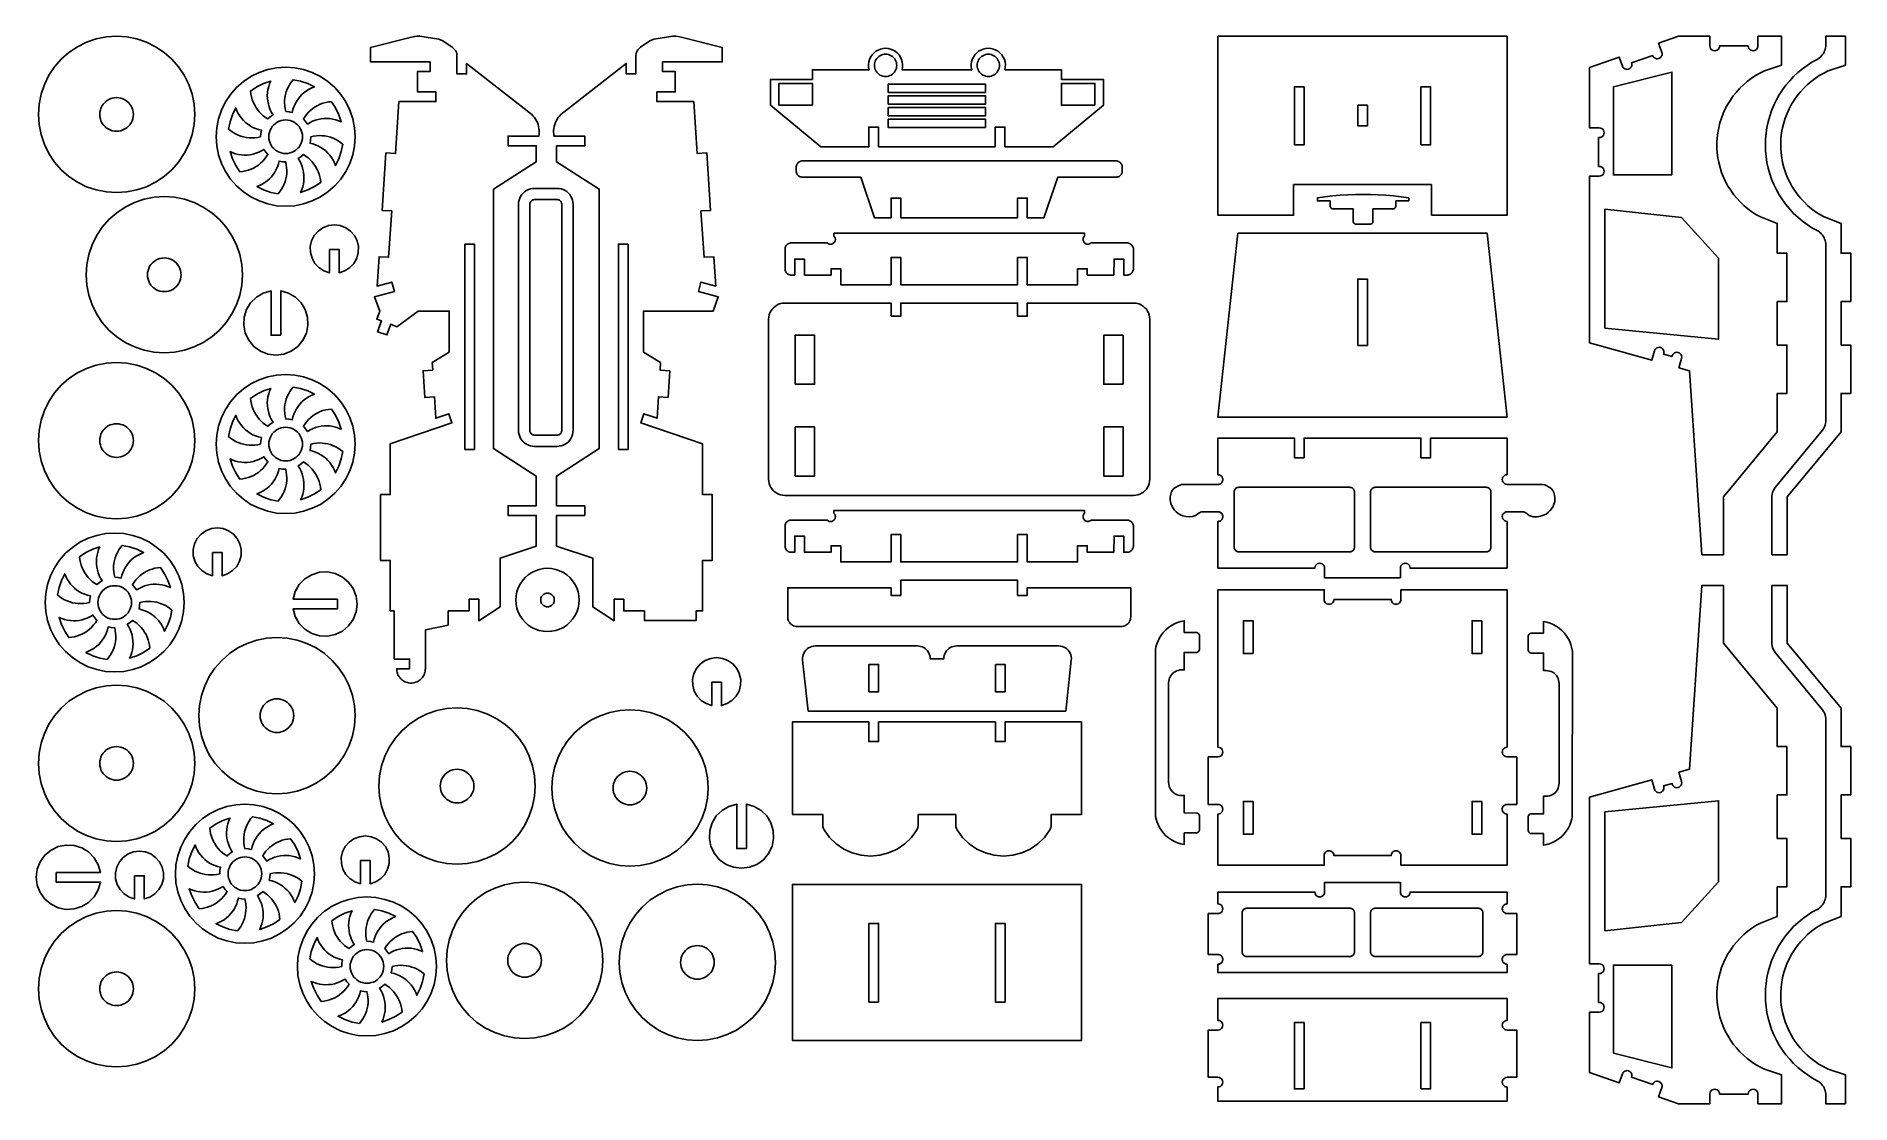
# Model space of a CAD drawing. Extents: x -1646 to 606, y -672 to 653.
import ezdxf

# ---------------------------------------------------------------- set-up
doc = ezdxf.new("R2010")
doc.units = 0
doc.header["$MEASUREMENT"] = 0
doc.layers.get('0').update_dxf_attribs({"linetype": 'CONTINUOUS'})
doc.layers.get('DEFPOINTS').update_dxf_attribs({"color": 18, "linetype": 'CONTINUOUS'})

msp = doc.modelspace()

# ---------------------------------------------------------------- linework, layer by layer
for points in [[(-1521.5, 649.3), (-1533.9, 651.7), (-1546.6, 652.6), (-1559.2, 651.7), (-1571.7, 649.3), (-1583.7, 645.2), (-1595.1, 639.6), (-1605.6, 632.5), (-1615.2, 624.2), (-1623.5, 614.6), (-1630.6, 604.1), (-1636.2, 592.7), (-1640.3, 580.7), (-1642.8, 568.2), (-1643.6, 555.6), (-1642.8, 542.9), (-1640.3, 530.5), (-1636.2, 518.4), (-1630.6, 507.1), (-1623.5, 496.5), (-1615.2, 487), (-1605.6, 478.6), (-1595.1, 471.5), (-1583.7, 465.9), (-1571.7, 461.9), (-1559.2, 459.4), (-1546.6, 458.6), (-1533.9, 459.4), (-1521.5, 461.9), (-1509.5, 465.9), (-1498.1, 471.5), (-1487.5, 478.6), (-1478, 487), (-1469.6, 496.5), (-1462.6, 507.1), (-1457, 518.4), (-1452.9, 530.5), (-1450.4, 542.9), (-1449.6, 555.6), (-1450.4, 568.2), (-1452.9, 580.7), (-1457, 592.7), (-1462.6, 604.1), (-1469.6, 614.6), (-1478, 624.2), (-1487.5, 632.5), (-1498.1, 639.6), (-1509.5, 645.2)], [(-1202.2, -120.5), (-1183, -120.5), (-1183, -132.5), (-1198.9, -132.5), (-1198.9, -134), (-1198.7, -135.5), (-1198.3, -137.1), (-1197.9, -138.5), (-1197.3, -140), (-1196.6, -141.4), (-1195.7, -142.7), (-1194.8, -143.9), (-1193.7, -145), (-1192.6, -146.1), (-1191.3, -147), (-1190, -147.9), (-1188.7, -148.6), (-1187.2, -149.2), (-1185.7, -149.6), (-1184.2, -150), (-1182.7, -150.2), (-1181.1, -150.2), (-1179.6, -150.2), (-1178.1, -150), (-1176.5, -149.6), (-1175.1, -149.2), (-1173.6, -148.6), (-1172.2, -147.9), (-1170.9, -147), (-1169.7, -146.1), (-1168.6, -145), (-1167.5, -143.9), (-1166.6, -142.7), (-1165.7, -141.4), (-1165, -140), (-1164.4, -138.5), (-1164, -137.1), (-1163.6, -135.5), (-1163.4, -134), (-1163.3, -132.5), (-1163.3, -84.3), (-1134.9, -78.3), (-1134.9, -60.7), (-1109.1, -60.7), (-1109.1, -46.3), (-1097.1, -46.3), (-1097.1, -72.8), (-1070.7, -55.8), (-1070.7, 4.8), (-1025.8, 19.8), (-1025.8, 57.9), (-1060.7, 57.9), (-1060.7, 69.9), (-1025.8, 69.9), (-1025.8, 106.6), (-1078.7, 140.8), (-1078.7, 463), (-1025.8, 496.6), (-1025.8, 516.6), (-1060.7, 516.6), (-1060.7, 528.6), (-1022.5, 528.6), (-1022.2, 531), (-1022.1, 533.5), (-1022.1, 535.9), (-1022.4, 538.3), (-1022.8, 540.7), (-1023.5, 543.1), (-1024.3, 545.4), (-1025.3, 547.6), (-1026.5, 549.7), (-1027.9, 551.7), (-1029.4, 553.6), (-1031.1, 555.4), (-1112.2, 618.9), (-1112.2, 605.8), (-1124.1, 605.8), (-1124.1, 629.2), (-1124.4, 630.9), (-1124.9, 632.7), (-1125.7, 634.3), (-1126.7, 635.8), (-1128, 637.1), (-1130.1, 638.9), (-1141.5, 647), (-1146.7, 648.9), (-1170, 652.6), (-1174, 652.5), (-1176.6, 652.3), (-1180.5, 651.6), (-1231.4, 638.5), (-1231.4, 620.7), (-1157.4, 620.7), (-1157.4, 608.7), (-1173, 608.7), (-1173, 583.6), (-1150.3, 583.6), (-1150.3, 571.6), (-1196.1, 571.6), (-1200.3, 506.9), (-1212.3, 507.7), (-1217, 436.5), (-1205, 435.7), (-1208.9, 378.2), (-1220.8, 379), (-1223.3, 342.4), (-1205, 347.5), (-1201.8, 335.9), (-1226.5, 329), (-1220, 311.5), (-1223.6, 301.5), (-1217.8, 299.4), (-1222.6, 285.9), (-1211, 281.8), (-1206.3, 295.1), (-1204.4, 294.4), (-1198.6, 291.9), (-1172.4, 311.5), (-1133.6, 311.5), (-1133.6, 260.5), (-1154.8, 247.6), (-1154.2, 238.2), (-1166.2, 237.4), (-1164.2, 204.4), (-1152.2, 205.1), (-1150.5, 178.4), (-1134.2, 184), (-1130.4, 172.6), (-1207, 146.5), (-1207, 83.7), (-1219, 83.7), (-1219, 2), (-1207, 2), (-1207, -60.7), (-1202.2, -60.7)], [(-852.3, 652.5), (-849.7, 652.3), (-845.8, 651.6), (-794.9, 638.5), (-794.9, 620.7), (-868.9, 620.7), (-868.9, 608.7), (-853.3, 608.7), (-853.3, 583.6), (-876, 583.6), (-876, 571.6), (-830.2, 571.6), (-826, 506.9), (-814, 507.7), (-809.3, 436.5), (-821.3, 435.7), (-817.4, 378.2), (-805.5, 379), (-803, 342.4), (-821.3, 347.5), (-824.5, 335.9), (-799.8, 329), (-806.3, 311.5), (-892.7, 311.5), (-892.7, 260.5), (-871.5, 247.6), (-872.1, 238.2), (-860.1, 237.4), (-862.1, 204.4), (-874.1, 205.1), (-875.8, 178.4), (-892.1, 184), (-895.9, 172.6), (-819.3, 146.5), (-819.3, 83.7), (-807.3, 83.7), (-807.3, 2), (-819.3, 2), (-819.3, -60.7), (-827.4, -60.7), (-827.4, -72.7), (-891.4, -72.7), (-891.4, -60.7), (-917.2, -60.7), (-917.2, -46.3), (-929.2, -46.3), (-929.2, -72.8), (-955.6, -55.8), (-955.6, 4.8), (-1000.5, 19.8), (-1000.5, 57.9), (-965.6, 57.9), (-965.6, 69.9), (-1000.5, 69.9), (-1000.5, 106.6), (-947.6, 140.8), (-947.6, 463), (-1000.5, 496.6), (-1000.5, 516.6), (-965.6, 516.6), (-965.6, 528.6), (-1003.8, 528.6), (-1004.1, 531), (-1004.2, 533.5), (-1004.2, 535.9), (-1003.9, 538.3), (-1003.5, 540.7), (-1002.8, 543.1), (-1002, 545.4), (-1001, 547.6), (-999.8, 549.7), (-998.4, 551.7), (-996.9, 553.6), (-995.2, 555.4), (-914.1, 618.9), (-914.1, 605.8), (-902.2, 605.8), (-902.2, 629.2), (-901.9, 630.9), (-901.4, 632.7), (-900.6, 634.3), (-899.6, 635.8), (-898.3, 637.1), (-896.2, 638.9), (-884.8, 647), (-879.6, 648.9), (-856.3, 652.6)], [(-447.9, 629.4), (-446.1, 626.7), (-444.8, 623.8), (-443.9, 620.7), (-443.5, 617.5), (-443.6, 614.3), (-444.2, 611.1), (-373.9, 611.1), (-373.9, 599.1), (-321.8, 599.1), (-321.8, 566.9), (-384.2, 515.4), (-444, 515.4), (-444, 539.8), (-456, 539.8), (-456, 515.4), (-601, 515.4), (-601, 539.8), (-613, 539.8), (-613, 515.4), (-672.7, 515.4), (-735.1, 566.9), (-735.1, 599.1), (-683, 599.1), (-683, 611.1), (-612.7, 611.1), (-613.3, 614.3), (-613.4, 617.5), (-613, 620.7), (-612.1, 623.8), (-610.8, 626.7), (-609, 629.4), (-606.9, 631.8), (-604.4, 633.9), (-601.6, 635.5), (-598.6, 636.7), (-595.4, 637.4), (-592.2, 637.7), (-589, 637.4), (-585.9, 636.7), (-582.9, 635.5), (-580.1, 633.9), (-577.6, 631.8), (-575.5, 629.4), (-573.7, 626.7), (-572.3, 623.8), (-571.5, 620.7), (-571.1, 617.5), (-571.1, 614.3), (-571.7, 611.1), (-485.2, 611.1), (-485.8, 614.3), (-485.9, 617.5), (-485.5, 620.7), (-484.6, 623.8), (-483.2, 626.7), (-481.5, 629.4), (-479.3, 631.8), (-476.8, 633.9), (-474, 635.5), (-471.1, 636.7), (-467.9, 637.4), (-464.7, 637.7), (-461.5, 637.4), (-458.3, 636.7), (-455.4, 635.5), (-452.6, 633.9), (-450.1, 631.8)], [(85.2, 430.4), (85.2, 468.4), (-85.8, 468.4), (-85.8, 430.4), (-179.7, 430.4), (-179.7, 652.6), (179.1, 652.6), (179.1, 430.4)], [(442, 637.6), (441, 636.3), (439.8, 635.4), (438.3, 634.8), (436.8, 634.6), (435.2, 634.8), (433.8, 635.4), (432.5, 636.3), (431.6, 637.6), (431, 639), (430.8, 640.6), (430.8, 652.6), (391.9, 652.6), (367.2, 643.9), (371.2, 632.6), (371.5, 631.1), (371.4, 629.5), (370.9, 628), (370, 626.7), (368.9, 625.7), (367.5, 625), (365.9, 624.6), (364.4, 624.7), (362.9, 625.2), (361.6, 626.1), (360.5, 627.2), (359.8, 628.6), (333.6, 619.5), (333.9, 617.9), (333.8, 616.4), (333.3, 614.9), (332.4, 613.6), (331.3, 612.5), (329.9, 611.8), (328.3, 611.5), (326.8, 611.6), (325.3, 612.1), (324, 612.9), (322.9, 614.1), (322.2, 615.5), (318.3, 626.8), (281.5, 614), (281.5, 538.9), (293.5, 538.9), (295.1, 538.7), (296.5, 538.1), (297.8, 537.2), (298.7, 535.9), (299.3, 534.5), (299.5, 532.9), (299.3, 531.4), (298.7, 529.9), (297.8, 528.7), (296.5, 527.7), (295.1, 527.1), (293.5, 526.9), (292.6, 526.9), (292.6, 491), (293.5, 491), (295.1, 490.8), (296.5, 490.2), (297.8, 489.2), (298.7, 488), (299.3, 486.5), (299.5, 485), (299.3, 483.4), (298.7, 482), (297.8, 480.7), (296.5, 479.8), (295.1, 479.2), (293.5, 479), (281.5, 479), (281.5, 272), (358.7, 250.5), (361.9, 262.1), (362.6, 263.5), (363.5, 264.8), (364.8, 265.7), (366.2, 266.3), (367.8, 266.5), (369.3, 266.3), (370.8, 265.7), (372, 264.7), (372.9, 263.4), (373.5, 262), (373.7, 260.4), (373.5, 258.9), (373.3, 258), (383.8, 255.1), (384, 255.9), (384.6, 257.4), (385.6, 258.6), (386.8, 259.6), (388.3, 260.2), (389.9, 260.3), (391.4, 260.1), (392.8, 259.5), (394.1, 258.5), (395, 257.3), (395.6, 255.8), (395.8, 254.3), (395.6, 252.7), (392.4, 241.2), (405.6, 237.5), (420.8, 9.1), (447.5, 9.1), (447.5, 81), (514.3, 161.4), (514.3, 209.2), (526.3, 209.2), (526.3, 269.2), (514.3, 269.2), (514.3, 323.2), (526.3, 323.2), (526.3, 383.2), (514.3, 383.2), (514.3, 420.1), (493.4, 428.3), (487.9, 431.4), (482.7, 434.8), (477.7, 438.5), (472.9, 442.5), (468.4, 446.9), (464.1, 451.5), (460.2, 456.3), (456.6, 461.4), (453.2, 466.7), (450.2, 472.2), (447.6, 477.8), (445.3, 483.6), (443.4, 489.6), (441.8, 495.7), (440.7, 501.8), (439.9, 508), (439.5, 514.2), (439.4, 520.5), (439.8, 526.7), (440.6, 532.9), (441.7, 539.1), (443.2, 545.1), (445.1, 551.1), (447.3, 556.9), (449.9, 562.6), (452.9, 568.1), (456.2, 573.4), (459.8, 578.6), (463.7, 583.4), (467.9, 588), (472.4, 592.4), (477.2, 596.5), (482.2, 600.2), (487.4, 603.7), (492.8, 606.8), (498.4, 609.6), (519.7, 616.6), (519.7, 652.6), (490.4, 652.6), (490.4, 640.6), (490.2, 639), (489.6, 637.6), (488.7, 636.3), (487.4, 635.4), (486, 634.8), (484.4, 634.6), (482.9, 634.8), (481.4, 635.4), (480.2, 636.3), (479.2, 637.6), (478.6, 639), (478.4, 640.6), (442.8, 640.6), (442.6, 639)], [(526.6, 556.9), (529.2, 562.6), (532.1, 568.1), (535.4, 573.4), (539, 578.6), (542.9, 583.4), (547.2, 588), (551.7, 592.4), (556.4, 596.5), (561.4, 600.2), (566.6, 603.7), (572, 606.8), (577.6, 609.6), (599, 616.6), (599, 652.6), (574.5, 652.6), (574.5, 641.7), (574.5, 639.8), (574.2, 638.1), (573.8, 636.3), (573.2, 634.6), (572.5, 632.9), (571.7, 631.3), (570.7, 629.8), (569.5, 628.4), (568.3, 627.1), (566.9, 625.9), (565.4, 624.9), (563.8, 623.9), (557.5, 620.4), (551.4, 616.5), (545.6, 612.2), (540, 607.5), (534.7, 602.5), (529.8, 597.3), (525.1, 591.7), (520.8, 585.9), (516.9, 579.8), (513.3, 573.5), (510.2, 566.9), (507.4, 560.2), (505, 553.4), (503.1, 546.4), (501.6, 539.3), (500.5, 532.2), (499.8, 524.9), (499.6, 517.7), (499.8, 510.4), (500.5, 503.2), (501.6, 496.1), (503.1, 489), (505, 482), (507.4, 475.1), (510.2, 468.4), (513.3, 461.9), (516.9, 455.6), (520.8, 449.5), (525.1, 443.7), (529.8, 438.1), (534.7, 432.8), (540, 427.9), (545.6, 423.2), (551.4, 418.9), (557.5, 415), (563.8, 411.4), (565.4, 410.5), (566.9, 409.5), (568.3, 408.3), (569.5, 407), (570.7, 405.6), (571.7, 404.1), (572.5, 402.5), (573.2, 400.8), (573.8, 399.1), (574.2, 397.3), (574.5, 395.5), (574.5, 393.7), (574.5, 174.3), (574.2, 172), (573.7, 169.8), (572.9, 167.6), (571.9, 165.5), (570.6, 163.6), (511.6, 92.5), (510.4, 90.6), (509.4, 88.5), (508.6, 86.3), (508, 84.1), (507.8, 81.8), (507.7, 9.1), (526.7, 9.1), (526.7, 81), (593.5, 161.4), (593.5, 209.2), (605.5, 209.2), (605.5, 269.2), (593.5, 269.2), (593.5, 323.2), (605.5, 323.2), (605.5, 383.2), (593.5, 383.2), (593.5, 420.1), (572.6, 428.3), (567.2, 431.4), (561.9, 434.8), (556.9, 438.5), (552.1, 442.5), (547.6, 446.9), (543.4, 451.5), (539.4, 456.3), (535.8, 461.4), (532.5, 466.7), (529.5, 472.2), (526.8, 477.8), (524.5, 483.6), (522.6, 489.6), (521.1, 495.7), (519.9, 501.8), (519.1, 508), (518.7, 514.2), (518.7, 520.5), (519, 526.7), (519.8, 532.9), (520.9, 539.1), (522.4, 545.1), (524.3, 551.1)], [(-1253.4, 505.5), (-1257, 494.8), (-1262, 484.7), (-1268.3, 475.3), (-1275.7, 466.9), (-1284.2, 459.4), (-1293.6, 453.1), (-1303.7, 448.2), (-1314.4, 444.5), (-1325.5, 442.3), (-1336.7, 441.6), (-1348, 442.3), (-1359, 444.5), (-1369.7, 448.2), (-1379.8, 453.1), (-1389.2, 459.4), (-1397.7, 466.9), (-1405.2, 475.3), (-1411.4, 484.7), (-1416.4, 494.8), (-1420, 505.5), (-1422.2, 516.6), (-1423, 527.9), (-1422.2, 539.1), (-1420, 550.2), (-1416.4, 560.9), (-1411.4, 571), (-1405.2, 580.4), (-1397.7, 588.9), (-1389.2, 596.3), (-1379.8, 602.6), (-1369.7, 607.6), (-1359, 611.2), (-1348, 613.4), (-1336.7, 614.1), (-1325.5, 613.4), (-1314.4, 611.2), (-1303.7, 607.6), (-1293.6, 602.6), (-1284.2, 596.3), (-1275.7, 588.9), (-1268.3, 580.4), (-1262, 571), (-1257, 560.9), (-1253.4, 550.2), (-1251.2, 539.1), (-1250.4, 527.9), (-1251.2, 516.6)], [(-580.2, 609.5), (-581.2, 608), (-582.4, 606.7), (-583.8, 605.5), (-585.3, 604.5), (-586.9, 603.7), (-588.6, 603.1), (-590.4, 602.7), (-592.2, 602.6), (-594, 602.7), (-595.8, 603.1), (-597.5, 603.7), (-599.2, 604.5), (-600.7, 605.5), (-602, 606.7), (-603.2, 608), (-604.2, 609.5), (-605, 611.2), (-605.6, 612.9), (-606, 614.7), (-606.1, 616.5), (-606, 618.3), (-605.6, 620.1), (-605, 621.8), (-604.2, 623.4), (-603.2, 624.9), (-602, 626.3), (-600.7, 627.5), (-599.2, 628.5), (-597.5, 629.3), (-595.8, 629.9), (-594, 630.2), (-592.2, 630.3), (-590.4, 630.2), (-588.6, 629.9), (-586.9, 629.3), (-585.3, 628.5), (-583.8, 627.5), (-582.4, 626.3), (-581.2, 624.9), (-580.2, 623.4), (-579.4, 621.8), (-578.8, 620.1), (-578.5, 618.3), (-578.4, 616.5), (-578.5, 614.7), (-578.8, 612.9), (-579.4, 611.2)], [(-451.9, 621.8), (-451.3, 620.1), (-451, 618.3), (-450.8, 616.5), (-451, 614.7), (-451.3, 612.9), (-451.9, 611.2), (-452.7, 609.5), (-453.7, 608), (-454.9, 606.7), (-456.3, 605.5), (-457.8, 604.5), (-459.4, 603.7), (-461.1, 603.1), (-462.9, 602.7), (-464.7, 602.6), (-466.5, 602.7), (-468.3, 603.1), (-470, 603.7), (-471.6, 604.5), (-473.1, 605.5), (-474.5, 606.7), (-475.7, 608), (-476.7, 609.5), (-477.5, 611.2), (-478.1, 612.9), (-478.4, 614.7), (-478.6, 616.5), (-478.4, 618.3), (-478.1, 620.1), (-477.5, 621.8), (-476.7, 623.4), (-475.7, 624.9), (-474.5, 626.3), (-473.1, 627.5), (-471.6, 628.5), (-470, 629.3), (-468.3, 629.9), (-466.5, 630.2), (-464.7, 630.3), (-462.9, 630.2), (-461.1, 629.9), (-459.4, 629.3), (-457.8, 628.5), (-456.3, 627.5), (-454.9, 626.3), (-453.7, 624.9), (-452.7, 623.4)], [(383.7, 480.4), (311, 480.4), (311, 589.8), (383.7, 608.2)], [(-1379.2, 577.6), (-1379.8, 581.1), (-1380.2, 584.6), (-1372.4, 589.8), (-1364.1, 593.9), (-1355.2, 596.9), (-1356.7, 593.5), (-1357.8, 590.1), (-1358.7, 586.5), (-1359.2, 582.9), (-1359.5, 579.2), (-1359.4, 575.5), (-1359, 571.9), (-1358.2, 568.3), (-1357.2, 564.8), (-1355.9, 561.4), (-1354.3, 558.1), (-1352.4, 555), (-1355.8, 552.7), (-1358.8, 550), (-1361.8, 551.9), (-1364.6, 554), (-1367.2, 556.4), (-1369.6, 558.9), (-1371.8, 561.7), (-1373.8, 564.6), (-1375.5, 567.7), (-1377, 570.9), (-1378.2, 574.2)], [(-1336.7, 559.1), (-1332.6, 558.9), (-1328.6, 558.1), (-1327.7, 561.6), (-1326.6, 565.1), (-1325.1, 568.5), (-1323.3, 571.7), (-1321.3, 574.7), (-1319, 577.6), (-1316.5, 580.3), (-1313.7, 582.7), (-1310.8, 584.9), (-1307.7, 586.8), (-1304.4, 588.4), (-1301, 589.8), (-1309.4, 593.9), (-1318.2, 596.9), (-1327.4, 598.7), (-1329.6, 596), (-1331.6, 593.1), (-1333.3, 590), (-1334.8, 586.8), (-1336, 583.5), (-1337, 580.1), (-1337.6, 576.6), (-1338, 573.1), (-1338.1, 569.6), (-1337.9, 566.1), (-1337.5, 562.6)], [(-683, 566.9), (-724.5, 566.9), (-724.5, 594.1), (-683, 594.1)], [(-468, 582.9), (-589, 582.9), (-589, 593.1), (-468, 593.1)], [(-332.4, 566.9), (-373.9, 566.9), (-373.9, 594.1), (-332.4, 594.1)], [(-84.8, 517.7), (-84.8, 589.9), (-72.8, 589.9), (-72.8, 517.7)], [(72.2, 517.7), (72.2, 589.9), (84.2, 589.9), (84.2, 517.7)], [(-1530, 568.3), (-1531.8, 570.3), (-1533.9, 572.1), (-1536.1, 573.6), (-1538.6, 574.8), (-1541.2, 575.7), (-1543.9, 576.3), (-1546.6, 576.4), (-1549.3, 576.3), (-1552, 575.7), (-1554.6, 574.8), (-1557, 573.6), (-1559.3, 572.1), (-1561.3, 570.3), (-1563.1, 568.3), (-1564.7, 566), (-1565.9, 563.5), (-1566.7, 561), (-1567.3, 558.3), (-1567.5, 555.6), (-1567.3, 552.8), (-1566.7, 550.2), (-1565.9, 547.6), (-1564.7, 545.1), (-1563.1, 542.8), (-1561.3, 540.8), (-1559.3, 539), (-1557, 537.5), (-1554.6, 536.3), (-1552, 535.4), (-1549.3, 534.9), (-1546.6, 534.7), (-1543.9, 534.9), (-1541.2, 535.4), (-1538.6, 536.3), (-1536.1, 537.5), (-1533.9, 539), (-1531.8, 540.8), (-1530, 542.8), (-1528.5, 545.1), (-1527.3, 547.6), (-1526.4, 550.2), (-1525.9, 552.8), (-1525.7, 555.6), (-1525.9, 558.3), (-1526.4, 561), (-1527.3, 563.5), (-1528.5, 566)], [(-1402.7, 555.2), (-1405.7, 546.4), (-1407.6, 537.2), (-1404.8, 535), (-1401.9, 533), (-1398.8, 531.3), (-1395.6, 529.8), (-1392.3, 528.6), (-1388.9, 527.6), (-1385.5, 526.9), (-1382, 526.6), (-1378.5, 526.5), (-1374.9, 526.6), (-1371.4, 527.1), (-1368, 527.9), (-1367.7, 531.9), (-1366.9, 536), (-1370.5, 536.8), (-1374, 538), (-1377.3, 539.5), (-1380.5, 541.2), (-1383.6, 543.3), (-1386.5, 545.6), (-1389.1, 548.1), (-1391.5, 550.8), (-1393.7, 553.8), (-1395.6, 556.9), (-1397.3, 560.2), (-1398.6, 563.6)], [(-1311.9, 546.9), (-1309.6, 543.5), (-1306.5, 545.4), (-1303.2, 547), (-1299.8, 548.4), (-1296.3, 549.4), (-1292.7, 550.1), (-1289, 550.5), (-1285.4, 550.6), (-1281.7, 550.4), (-1278.1, 549.8), (-1274.5, 549), (-1271, 547.8), (-1267.7, 546.4), (-1270.7, 555.2), (-1274.8, 563.6), (-1280, 571.4), (-1283.5, 571), (-1287, 570.3), (-1290.4, 569.4), (-1293.7, 568.2), (-1296.9, 566.7), (-1300, 565), (-1302.9, 563), (-1305.6, 560.8), (-1308.2, 558.4), (-1310.5, 555.8), (-1312.7, 552.9), (-1314.6, 550)], [(-589, 568.4), (-589, 578.6), (-468, 578.6), (-468, 568.4)], [(-589, 553.9), (-589, 564.1), (-468, 564.1), (-468, 553.9)], [(5.7, 541.5), (5.7, 567), (-6.3, 567), (-6.3, 541.5)], [(-1342.1, 548), (-1339.4, 548.6), (-1336.7, 548.7), (-1334, 548.6), (-1331.3, 548), (-1328.7, 547.2), (-1326.3, 545.9), (-1324, 544.4), (-1321.9, 542.6), (-1320.1, 540.6), (-1318.6, 538.3), (-1317.4, 535.9), (-1316.5, 533.3), (-1316, 530.6), (-1315.8, 527.9), (-1316, 525.1), (-1316.5, 522.5), (-1317.4, 519.9), (-1318.6, 517.4), (-1320.1, 515.1), (-1321.9, 513.1), (-1324, 511.3), (-1326.3, 509.8), (-1328.7, 508.6), (-1331.3, 507.7), (-1334, 507.2), (-1336.7, 507), (-1339.4, 507.2), (-1342.1, 507.7), (-1344.7, 508.6), (-1347.2, 509.8), (-1349.4, 511.3), (-1351.5, 513.1), (-1353.3, 515.1), (-1354.8, 517.4), (-1356, 519.9), (-1356.9, 522.5), (-1357.4, 525.1), (-1357.6, 527.9), (-1357.4, 530.6), (-1356.9, 533.3), (-1356, 535.9), (-1354.8, 538.3), (-1353.3, 540.6), (-1351.5, 542.6), (-1349.4, 544.4), (-1347.2, 545.9), (-1344.7, 547.2)], [(-468, 539.4), (-468, 549.6), (-589, 549.6), (-589, 539.4)], [(-1265.9, 518.5), (-1268.6, 520.7), (-1271.5, 522.7), (-1274.6, 524.5), (-1277.8, 525.9), (-1281.1, 527.2), (-1284.5, 528.1), (-1287.9, 528.8), (-1291.4, 529.2), (-1295, 529.3), (-1298.5, 529.1), (-1302, 528.6), (-1305.4, 527.9), (-1305.7, 523.8), (-1306.5, 519.8), (-1302.9, 518.9), (-1299.5, 517.7), (-1296.1, 516.2), (-1292.9, 514.5), (-1289.8, 512.5), (-1287, 510.2), (-1284.3, 507.6), (-1281.9, 504.9), (-1279.7, 501.9), (-1277.8, 498.8), (-1276.2, 495.5), (-1274.8, 492.1), (-1270.7, 500.5), (-1267.7, 509.4)], [(-1393.4, 484.4), (-1389.9, 484.7), (-1386.4, 485.4), (-1383.1, 486.3), (-1379.7, 487.5), (-1376.5, 489), (-1373.5, 490.8), (-1370.6, 492.7), (-1367.8, 494.9), (-1365.2, 497.4), (-1362.9, 500), (-1360.7, 502.8), (-1358.8, 505.7), (-1361.5, 508.8), (-1363.8, 512.2), (-1366.9, 510.3), (-1370.2, 508.7), (-1373.6, 507.4), (-1377.2, 506.3), (-1380.8, 505.6), (-1384.4, 505.2), (-1388.1, 505.1), (-1391.7, 505.3), (-1395.3, 505.9), (-1398.9, 506.7), (-1402.4, 507.9), (-1405.7, 509.4), (-1402.7, 500.5), (-1398.6, 492.1)], [(-1346, 457), (-1343.8, 459.8), (-1341.9, 462.7), (-1340.1, 465.7), (-1338.6, 468.9), (-1337.4, 472.2), (-1336.5, 475.6), (-1335.8, 479.1), (-1335.4, 482.6), (-1335.3, 486.1), (-1335.5, 489.6), (-1336, 493.1), (-1336.7, 496.6), (-1340.8, 496.8), (-1344.8, 497.6), (-1345.7, 494.1), (-1346.9, 490.6), (-1348.3, 487.3), (-1350.1, 484), (-1352.1, 481), (-1354.4, 478.1), (-1356.9, 475.5), (-1359.7, 473), (-1362.6, 470.9), (-1365.8, 468.9), (-1369, 467.3), (-1372.4, 466), (-1364.1, 461.8), (-1355.2, 458.8)], [(-1293.2, 471.2), (-1293.6, 474.7), (-1294.2, 478.1), (-1295.2, 481.5), (-1296.4, 484.8), (-1297.9, 488), (-1299.6, 491.1), (-1301.6, 494), (-1303.8, 496.8), (-1306.2, 499.3), (-1308.8, 501.7), (-1311.6, 503.8), (-1314.6, 505.7), (-1317.7, 503), (-1321.1, 500.8), (-1319.2, 497.6), (-1317.5, 494.3), (-1316.2, 490.9), (-1315.2, 487.4), (-1314.5, 483.8), (-1314.1, 480.2), (-1314, 476.5), (-1314.2, 472.9), (-1314.7, 469.2), (-1315.6, 465.7), (-1316.8, 462.2), (-1318.2, 458.8), (-1309.4, 461.8), (-1301, 466)], [(-702.1, 493.9), (-702.6, 492.9), (-702.9, 492), (-703.1, 490.9), (-703.2, 489.9), (-703.2, 485.6), (-703.1, 484.6), (-702.9, 483.5), (-702.6, 482.5), (-702.1, 481.6), (-701.5, 480.7), (-700.9, 480), (-700.1, 479.3), (-699.2, 478.7), (-698.3, 478.2), (-697.3, 477.9), (-696.2, 477.7), (-695.2, 477.6), (-623, 477.6), (-606, 427.4), (-585.3, 427.4), (-585.3, 451.8), (-573.3, 451.8), (-573.3, 427.4), (-428.3, 427.4), (-428.3, 451.8), (-416.3, 451.8), (-416.3, 427.4), (-395.7, 427.4), (-378.6, 477.6), (-306.5, 477.6), (-305.4, 477.7), (-304.4, 477.9), (-303.4, 478.2), (-302.5, 478.7), (-301.6, 479.3), (-300.8, 480), (-300.1, 480.7), (-299.5, 481.6), (-299.1, 482.5), (-298.7, 483.5), (-298.5, 484.6), (-298.5, 485.6), (-298.5, 489.9), (-298.5, 490.9), (-298.7, 492), (-299.1, 492.9), (-299.5, 493.9), (-300.1, 494.8), (-300.8, 495.5), (-301.6, 496.2), (-302.5, 496.8), (-303.4, 497.3), (-304.4, 497.6), (-305.4, 497.8), (-306.5, 497.9), (-695.2, 497.9), (-696.2, 497.8), (-697.3, 497.6), (-698.3, 497.3), (-699.2, 496.8), (-700.1, 496.2), (-700.9, 495.5), (-701.5, 494.8)], [(-1474.7, 260.3), (-1462.3, 262.8), (-1450.3, 266.9), (-1438.9, 272.5), (-1428.3, 279.5), (-1418.8, 287.9), (-1410.4, 297.4), (-1403.4, 308), (-1397.8, 319.4), (-1393.7, 331.4), (-1391.2, 343.8), (-1390.4, 356.5), (-1391.2, 369.2), (-1393.7, 381.6), (-1397.8, 393.6), (-1403.4, 405), (-1410.4, 415.6), (-1418.8, 425.1), (-1428.3, 433.5), (-1438.9, 440.5), (-1450.3, 446.1), (-1462.3, 450.2), (-1474.7, 452.7), (-1487.4, 453.5), (-1500, 452.7), (-1512.5, 450.2), (-1524.5, 446.1), (-1535.9, 440.5), (-1546.4, 433.5), (-1556, 425.1), (-1564.3, 415.6), (-1571.4, 405), (-1577, 393.6), (-1581.1, 381.6), (-1583.6, 369.2), (-1584.4, 356.5), (-1583.6, 343.8), (-1581.1, 331.4), (-1577, 319.4), (-1571.4, 308), (-1564.3, 297.4), (-1556, 287.9), (-1546.4, 279.5), (-1535.9, 272.5), (-1524.5, 266.9), (-1512.5, 262.8), (-1500, 260.3), (-1487.4, 259.5)], [(-1043.6, 456), (-1041.9, 458), (-1039.9, 459.7), (-1037.7, 461.2), (-1035.4, 462.3), (-1032.9, 463.2), (-1030.3, 463.7), (-1027.7, 463.8), (-1000, 463.8), (-997.4, 463.7), (-994.9, 463.2), (-992.4, 462.3), (-990, 461.2), (-987.9, 459.7), (-985.9, 458), (-984.2, 456), (-982.7, 453.8), (-981.6, 451.5), (-980.7, 449), (-980.2, 446.5), (-980, 443.8), (-980, 163.5), (-980.2, 160.9), (-980.7, 158.3), (-981.6, 155.8), (-982.7, 153.5), (-984.2, 151.3), (-985.9, 149.3), (-987.9, 147.6), (-990, 146.2), (-992.4, 145), (-994.9, 144.2), (-997.4, 143.7), (-1000, 143.5), (-1027.7, 143.5), (-1030.3, 143.7), (-1032.9, 144.2), (-1035.4, 145), (-1037.7, 146.2), (-1039.9, 147.6), (-1041.9, 149.3), (-1043.6, 151.3), (-1045.1, 153.5), (-1046.2, 155.8), (-1047, 158.3), (-1047.6, 160.9), (-1047.7, 163.5), (-1047.7, 443.8), (-1047.6, 446.5), (-1047, 449), (-1046.2, 451.5), (-1045.1, 453.8)], [(57.1, 448.3), (57.1, 452), (47.7, 453.3), (38.3, 454.4), (28.8, 455.2), (19.3, 455.8), (9.9, 456.2), (0.4, 456.3), (-9.1, 456.2), (-18.6, 455.8), (-28.1, 455.2), (-37.5, 454.4), (-46.9, 453.3), (-56.3, 452), (-56.3, 448.3), (-40.3, 448.3), (-40.3, 441.7), (-40, 440.6), (-39.5, 439.7), (-38.8, 439), (-37.9, 438.5), (-36.8, 438.2), (-11.9, 438.2), (-11.8, 422.7), (-11.6, 421.6), (-11, 420.7), (-10.3, 420), (-9.4, 419.5), (-8.4, 419.2), (8.6, 419.2), (9.7, 419.3), (10.6, 419.7), (11.5, 420.3), (11.8, 420.7), (12.3, 421.6), (12.6, 422.7), (12.6, 438.2), (37.6, 438.2), (38.6, 438.5), (39.5, 439), (40.3, 439.7), (40.8, 440.6), (41, 441.7), (41.1, 448.3)], [(-994.5, 161.2), (-994.9, 160.5), (-995.3, 159.8), (-995.8, 159.2), (-996.4, 158.7), (-997, 158.3), (-997.8, 157.9), (-998.5, 157.7), (-999.3, 157.5), (-1000, 157.5), (-1027.7, 157.5), (-1028.5, 157.5), (-1029.3, 157.7), (-1030, 157.9), (-1030.7, 158.3), (-1031.4, 158.7), (-1032, 159.2), (-1032.5, 159.8), (-1032.9, 160.5), (-1033.3, 161.2), (-1033.5, 161.9), (-1033.7, 162.7), (-1033.7, 163.5), (-1033.7, 443.8), (-1033.7, 444.6), (-1033.5, 445.4), (-1033.3, 446.1), (-1032.9, 446.8), (-1032.5, 447.5), (-1032, 448.1), (-1031.4, 448.6), (-1030.7, 449), (-1030, 449.4), (-1029.3, 449.6), (-1028.5, 449.8), (-1027.7, 449.8), (-1000, 449.8), (-999.3, 449.8), (-998.5, 449.6), (-997.8, 449.4), (-997, 449), (-996.4, 448.6), (-995.8, 448.1), (-995.3, 447.5), (-994.9, 446.8), (-994.5, 446.1), (-994.3, 445.4), (-994.1, 444.6), (-994, 443.8), (-994, 163.5), (-994.1, 162.7), (-994.3, 161.9)], [(441.6, 377), (441.6, 276.5), (300.5, 290.4), (300.5, 437.9), (395.5, 427.8)], [(-1282.3, 387.8), (-1270.3, 387.8), (-1270.3, 359.1), (-1263.3, 361.4), (-1257.1, 365.4), (-1252.1, 370.7), (-1248.5, 377.1), (-1246.6, 384.2), (-1246.4, 391.5), (-1248.1, 398.6), (-1251.4, 405.2), (-1256.2, 410.7), (-1262.2, 414.9), (-1269, 417.5), (-1276.3, 418.4), (-1283.5, 417.5), (-1290.4, 414.9), (-1296.4, 410.7), (-1301.2, 405.2), (-1304.5, 398.6), (-1306.1, 391.5), (-1305.9, 384.2), (-1304, 377.1), (-1300.4, 370.7), (-1295.4, 365.4), (-1289.2, 361.4), (-1282.3, 359.1)], [(-716.8, 390.2), (-717, 389.2), (-717, 388.1), (-717, 364.1), (-717, 363.1), (-716.8, 362.1), (-716.4, 361.1), (-716, 360.1), (-715.4, 359.3), (-714.7, 358.5), (-713.9, 357.8), (-713, 357.2), (-712.1, 356.7), (-711.1, 356.4), (-710.1, 356.2), (-709, 356.1), (-705, 356.1), (-705, 376.1), (-693, 376.1), (-693, 356.1), (-659.8, 356.1), (-659.8, 364.1), (-647.8, 364.1), (-647.8, 344.1), (-585.3, 344.1), (-585.3, 378.1), (-573.3, 378.1), (-573.3, 344.1), (-428.3, 344.1), (-428.3, 378.1), (-416.3, 378.1), (-416.3, 344.1), (-353.9, 344.1), (-353.9, 364.1), (-341.9, 364.1), (-341.9, 356.1), (-309, 356.1), (-308.6, 376.1), (-296.6, 376.1), (-296.6, 356.1), (-292.6, 356.1), (-291.6, 356.2), (-290.6, 356.4), (-289.6, 356.7), (-288.6, 357.2), (-287.8, 357.8), (-287, 358.5), (-286.3, 359.3), (-285.7, 360.1), (-285.3, 361.1), (-284.9, 362.1), (-284.7, 363.1), (-284.6, 364.1), (-284.6, 388.1), (-284.7, 389.2), (-285, 390.2), (-285.3, 391.2), (-285.8, 392.2), (-286.5, 393.1), (-287.2, 393.9), (-288, 394.5), (-288.9, 395.1), (-289.9, 395.6), (-290.9, 395.9), (-291.9, 396.1), (-337.3, 396.1), (-337.8, 395.6), (-338.5, 395.2), (-339.1, 394.9), (-339.9, 394.6), (-340.6, 394.5), (-341.3, 394.4), (-342.1, 394.5), (-342.8, 394.6), (-343.5, 394.9), (-344.2, 395.2), (-344.8, 395.6), (-345.4, 396.1), (-345.9, 396.7), (-346.3, 397.4), (-346.7, 398.1), (-346.9, 398.8), (-347.1, 399.6), (-347.2, 400.4), (-347.1, 401.2), (-346.9, 401.9), (-346.7, 402.7), (-346.3, 403.4), (-345.9, 404), (-345.4, 404.6), (-345.4, 408.1), (-656.3, 408.1), (-656.3, 404.6), (-655.3, 403.4), (-654.7, 401.9), (-654.5, 400.4), (-654.7, 398.8), (-655.3, 397.4), (-656.3, 396.1), (-657.5, 395.2), (-659, 394.6), (-660.5, 394.4), (-662.1, 394.6), (-663.5, 395.2), (-664.8, 396.1), (-709, 396.1), (-710.1, 396.1), (-711.1, 395.9), (-712.1, 395.5), (-713, 395.1), (-713.9, 394.5), (-714.7, 393.8), (-715.4, 393), (-716, 392.1), (-716.4, 391.2)], [(-179.7, 179.9), (-154.9, 408), (154.3, 408), (179.1, 179.9)], [(-1114.5, 394.7), (-1114.5, 139.8), (-1102.5, 139.8), (-1102.5, 394.7)], [(-911.8, 394.7), (-911.8, 139.8), (-923.8, 139.8), (-923.8, 394.7)], [(-1474.7, 373.1), (-1476.9, 374.6), (-1479.4, 375.8), (-1482, 376.7), (-1484.7, 377.2), (-1487.4, 377.4), (-1490.1, 377.2), (-1492.8, 376.7), (-1495.4, 375.8), (-1497.8, 374.6), (-1500.1, 373.1), (-1502.1, 371.3), (-1503.9, 369.2), (-1505.5, 366.9), (-1506.7, 364.5), (-1507.5, 361.9), (-1508.1, 359.2), (-1508.3, 356.5), (-1508.1, 353.8), (-1507.5, 351.1), (-1506.7, 348.5), (-1505.5, 346.1), (-1503.9, 343.8), (-1502.1, 341.7), (-1500.1, 339.9), (-1497.8, 338.4), (-1495.4, 337.2), (-1492.8, 336.3), (-1490.1, 335.8), (-1487.4, 335.6), (-1484.7, 335.8), (-1482, 336.3), (-1479.4, 337.2), (-1476.9, 338.4), (-1474.7, 339.9), (-1472.6, 341.7), (-1470.8, 343.8), (-1469.3, 346.1), (-1468.1, 348.5), (-1467.2, 351.1), (-1466.7, 353.8), (-1466.5, 356.5), (-1466.7, 359.2), (-1467.2, 361.9), (-1468.1, 364.5), (-1469.3, 366.9), (-1470.8, 369.2), (-1472.6, 371.3)], [(5.7, 268.9), (5.7, 351.2), (-6.3, 351.2), (-6.3, 268.9)], [(-1342.9, 281.4), (-1354.9, 281.4), (-1354.9, 336.4), (-1364.5, 333.7), (-1373.1, 328.8), (-1380.2, 321.8), (-1385.4, 313.3), (-1388.3, 303.8), (-1388.8, 293.9), (-1386.8, 284.1), (-1382.5, 275.2), (-1376.1, 267.6), (-1368, 261.8), (-1358.8, 258.1), (-1348.9, 256.9), (-1339, 258.1), (-1329.8, 261.8), (-1321.7, 267.6), (-1315.3, 275.2), (-1311, 284.1), (-1309, 293.9), (-1309.5, 303.8), (-1312.4, 313.3), (-1317.6, 321.8), (-1324.7, 328.8), (-1333.3, 333.7), (-1342.9, 336.4)], [(-585.3, 305.1), (-573.3, 305.1), (-573.3, 321.5), (-428.3, 321.5), (-428.3, 305.1), (-416.3, 305.1), (-416.3, 321.5), (-284.4, 321.5), (-281.8, 321.3), (-279.2, 320.8), (-276.7, 320), (-274.4, 318.8), (-272.2, 317.3), (-270.3, 315.6), (-268.5, 313.7), (-267.1, 311.5), (-265.9, 309.1), (-265.1, 306.7), (-264.6, 304.1), (-264.4, 301.5), (-264.4, 102.7), (-264.6, 100), (-265.1, 97.5), (-265.9, 95), (-267.1, 92.7), (-268.5, 90.5), (-270.3, 88.5), (-272.2, 86.8), (-274.4, 85.3), (-276.7, 84.2), (-279.2, 83.3), (-281.8, 82.8), (-284.4, 82.7), (-717.3, 82.7), (-719.9, 82.8), (-722.5, 83.3), (-724.9, 84.2), (-727.3, 85.3), (-729.4, 86.8), (-731.4, 88.5), (-733.1, 90.5), (-734.6, 92.7), (-735.8, 95), (-736.6, 97.5), (-737.1, 100), (-737.3, 102.7), (-737.3, 301.5), (-737.1, 304.1), (-736.6, 306.7), (-735.8, 309.1), (-734.6, 311.5), (-733.1, 313.7), (-731.4, 315.6), (-729.4, 317.3), (-727.3, 318.8), (-724.9, 320), (-722.5, 320.8), (-719.9, 321.3), (-717.3, 321.5), (-585.3, 321.5)], [(-704.3, 220.6), (-704.3, 281.5), (-680.3, 281.5), (-680.3, 220.6)], [(-297.4, 220.6), (-297.4, 281.5), (-321.4, 281.5), (-321.4, 220.6)], [(-1605.6, 227.7), (-1615.2, 219.4), (-1623.5, 209.8), (-1630.6, 199.3), (-1636.2, 187.9), (-1640.3, 175.9), (-1642.8, 163.4), (-1643.6, 150.8), (-1642.8, 138.1), (-1640.3, 125.7), (-1636.2, 113.7), (-1630.6, 102.3), (-1623.5, 91.7), (-1615.2, 82.2), (-1605.6, 73.8), (-1595.1, 66.8), (-1583.7, 61.2), (-1571.7, 57.1), (-1559.2, 54.6), (-1546.6, 53.8), (-1533.9, 54.6), (-1521.5, 57.1), (-1509.5, 61.2), (-1498.1, 66.8), (-1487.5, 73.8), (-1478, 82.2), (-1469.6, 91.7), (-1462.6, 102.3), (-1457, 113.7), (-1452.9, 125.7), (-1450.4, 138.1), (-1449.6, 150.8), (-1450.4, 163.4), (-1452.9, 175.9), (-1457, 187.9), (-1462.6, 199.3), (-1469.6, 209.8), (-1478, 219.4), (-1487.5, 227.7), (-1498.1, 234.8), (-1509.5, 240.4), (-1521.5, 244.5), (-1533.9, 246.9), (-1546.6, 247.8), (-1559.2, 246.9), (-1571.7, 244.5), (-1583.7, 240.4), (-1595.1, 234.8)], [(-1257, 179.4), (-1253.4, 168.7), (-1251.2, 157.6), (-1250.4, 146.4), (-1251.2, 135.1), (-1253.4, 124), (-1257, 113.3), (-1262, 103.2), (-1268.3, 93.8), (-1275.7, 85.4), (-1284.2, 77.9), (-1293.6, 71.6), (-1303.7, 66.7), (-1314.4, 63), (-1325.5, 60.8), (-1336.7, 60.1), (-1348, 60.8), (-1359, 63), (-1369.7, 66.7), (-1379.8, 71.6), (-1389.2, 77.9), (-1397.7, 85.4), (-1405.2, 93.8), (-1411.4, 103.2), (-1416.4, 113.3), (-1420, 124), (-1422.2, 135.1), (-1423, 146.4), (-1422.2, 157.6), (-1420, 168.7), (-1416.4, 179.4), (-1411.4, 189.5), (-1405.2, 198.9), (-1397.7, 207.4), (-1389.2, 214.8), (-1379.8, 221.1), (-1369.7, 226.1), (-1359, 229.7), (-1348, 231.9), (-1336.7, 232.6), (-1325.5, 231.9), (-1314.4, 229.7), (-1303.7, 226.1), (-1293.6, 221.1), (-1284.2, 214.8), (-1275.7, 207.4), (-1268.3, 198.9), (-1262, 189.5)], [(-1355.8, 171.2), (-1352.4, 173.5), (-1354.3, 176.6), (-1355.9, 179.9), (-1357.2, 183.3), (-1358.2, 186.8), (-1359, 190.4), (-1359.4, 194), (-1359.5, 197.7), (-1359.2, 201.4), (-1358.7, 205), (-1357.8, 208.6), (-1356.7, 212), (-1355.2, 215.4), (-1364.1, 212.4), (-1372.4, 208.3), (-1380.2, 203.1), (-1379.8, 199.6), (-1379.2, 196.1), (-1378.2, 192.7), (-1377, 189.4), (-1375.5, 186.2), (-1373.8, 183.1), (-1371.8, 180.2), (-1369.6, 177.4), (-1367.2, 174.9), (-1364.6, 172.5), (-1361.8, 170.4), (-1358.8, 168.5)], [(-1327.4, 217.2), (-1329.6, 214.5), (-1331.6, 211.6), (-1333.3, 208.5), (-1334.8, 205.3), (-1336, 202), (-1337, 198.6), (-1337.6, 195.1), (-1338, 191.6), (-1338.1, 188.1), (-1337.9, 184.6), (-1337.5, 181.1), (-1336.7, 177.6), (-1332.6, 177.4), (-1328.6, 176.6), (-1327.7, 180.1), (-1326.6, 183.6), (-1325.1, 187), (-1323.3, 190.2), (-1321.3, 193.2), (-1319, 196.1), (-1316.5, 198.8), (-1313.7, 201.2), (-1310.8, 203.4), (-1307.7, 205.3), (-1304.4, 206.9), (-1301, 208.3), (-1309.4, 212.4), (-1318.2, 215.4)], [(-1402.7, 173.7), (-1405.7, 164.9), (-1407.6, 155.7), (-1404.8, 153.5), (-1401.9, 151.5), (-1398.8, 149.8), (-1395.6, 148.3), (-1392.3, 147.1), (-1388.9, 146.1), (-1385.5, 145.4), (-1382, 145.1), (-1378.5, 145), (-1374.9, 145.1), (-1371.4, 145.6), (-1368, 146.4), (-1367.7, 150.4), (-1366.9, 154.5), (-1370.5, 155.3), (-1374, 156.5), (-1377.3, 158), (-1380.5, 159.7), (-1383.6, 161.8), (-1386.5, 164.1), (-1389.1, 166.6), (-1391.5, 169.3), (-1393.7, 172.3), (-1395.6, 175.4), (-1397.3, 178.7), (-1398.6, 182.1)], [(-1280, 189.9), (-1274.8, 182.1), (-1270.7, 173.7), (-1267.7, 164.9), (-1271, 166.3), (-1274.5, 167.5), (-1278.1, 168.3), (-1281.7, 168.9), (-1285.4, 169.1), (-1289, 169), (-1292.7, 168.6), (-1296.3, 167.9), (-1299.8, 166.9), (-1303.2, 165.5), (-1306.5, 163.9), (-1309.6, 162), (-1311.9, 165.4), (-1314.6, 168.5), (-1312.7, 171.4), (-1310.5, 174.3), (-1308.2, 176.9), (-1305.6, 179.3), (-1302.9, 181.5), (-1300, 183.5), (-1296.9, 185.2), (-1293.7, 186.7), (-1290.4, 187.9), (-1287, 188.8), (-1283.5, 189.5)], [(-1563.1, 138.1), (-1561.3, 136), (-1559.3, 134.2), (-1557, 132.7), (-1554.6, 131.5), (-1552, 130.6), (-1549.3, 130.1), (-1546.6, 129.9), (-1543.9, 130.1), (-1541.2, 130.6), (-1538.6, 131.5), (-1536.1, 132.7), (-1533.9, 134.2), (-1531.8, 136), (-1530, 138.1), (-1528.5, 140.3), (-1527.3, 142.8), (-1526.4, 145.4), (-1525.9, 148), (-1525.7, 150.8), (-1525.9, 153.5), (-1526.4, 156.2), (-1527.3, 158.8), (-1528.5, 161.2), (-1530, 163.5), (-1531.8, 165.5), (-1533.9, 167.3), (-1536.1, 168.9), (-1538.6, 170.1), (-1541.2, 170.9), (-1543.9, 171.5), (-1546.6, 171.7), (-1549.3, 171.5), (-1552, 170.9), (-1554.6, 170.1), (-1557, 168.9), (-1559.3, 167.3), (-1561.3, 165.5), (-1563.1, 163.5), (-1564.7, 161.2), (-1565.9, 158.8), (-1566.7, 156.2), (-1567.3, 153.5), (-1567.5, 150.8), (-1567.3, 148), (-1566.7, 145.4), (-1565.9, 142.8), (-1564.7, 140.3)], [(-1344.7, 165.7), (-1342.1, 166.5), (-1339.4, 167.1), (-1336.7, 167.2), (-1334, 167.1), (-1331.3, 166.5), (-1328.7, 165.7), (-1326.3, 164.4), (-1324, 162.9), (-1321.9, 161.1), (-1320.1, 159.1), (-1318.6, 156.8), (-1317.4, 154.3), (-1316.5, 151.8), (-1316, 149.1), (-1315.8, 146.4), (-1316, 143.6), (-1316.5, 141), (-1317.4, 138.4), (-1318.6, 135.9), (-1320.1, 133.6), (-1321.9, 131.6), (-1324, 129.8), (-1326.3, 128.3), (-1328.7, 127.1), (-1331.3, 126.2), (-1334, 125.7), (-1336.7, 125.5), (-1339.4, 125.7), (-1342.1, 126.2), (-1344.7, 127.1), (-1347.2, 128.3), (-1349.4, 129.8), (-1351.5, 131.6), (-1353.3, 133.6), (-1354.8, 135.9), (-1356, 138.4), (-1356.9, 141), (-1357.4, 143.6), (-1357.6, 146.4), (-1357.4, 149.1), (-1356.9, 151.8), (-1356, 154.3), (-1354.8, 156.8), (-1353.3, 159.1), (-1351.5, 161.1), (-1349.4, 162.9), (-1347.2, 164.4)], [(-680.3, 167.7), (-680.3, 106.6), (-704.3, 106.6), (-704.3, 167.7)], [(-321.4, 167.7), (-321.4, 106.6), (-297.4, 106.6), (-297.4, 167.7)], [(-1265.9, 137), (-1268.6, 139.2), (-1271.5, 141.2), (-1274.6, 143), (-1277.8, 144.4), (-1281.1, 145.7), (-1284.5, 146.6), (-1287.9, 147.3), (-1291.4, 147.7), (-1295, 147.8), (-1298.5, 147.6), (-1302, 147.1), (-1305.4, 146.4), (-1305.7, 142.3), (-1306.5, 138.3), (-1302.9, 137.4), (-1299.5, 136.2), (-1296.1, 134.7), (-1292.9, 133), (-1289.8, 131), (-1287, 128.7), (-1284.3, 126.1), (-1281.9, 123.4), (-1279.7, 120.4), (-1277.8, 117.3), (-1276.2, 114), (-1274.8, 110.6), (-1270.7, 119), (-1267.7, 127.9)], [(-226.2, 58.6), (-223.1, 57.3), (-219.5, 56.4), (-215.6, 56), (-211.3, 56.4), (-207.4, 57.6), (-203.3, 60.8), (-201.9, 61.6), (-200.5, 62.1), (-199, 62.4), (-179.7, 62.4), (-178.9, 62.3), (-178.2, 62.2), (-177.4, 61.9), (-176.7, 61.6), (-176.1, 61.2), (-175.5, 60.6), (-175, 60.1), (-174.5, 59.4), (-174.2, 58.7), (-173.9, 58), (-173.8, 57.2), (-173.7, 56.4), (-173.8, 55.6), (-173.9, 54.8), (-174.2, 54.1), (-174.5, 53.4), (-175, 52.7), (-175.5, 52.2), (-176.1, 51.6), (-176.7, 51.2), (-177.4, 50.9), (-178.2, 50.6), (-178.9, 50.5), (-179.7, 50.4), (-179.7, -7.5), (-59.4, -7.5), (-59.2, -6), (-58.6, -4.5), (-57.7, -3.3), (-56.4, -2.3), (-55, -1.7), (-53.4, -1.5), (-51.9, -1.7), (-50.4, -2.3), (-49.2, -3.3), (-48.2, -4.5), (-47.6, -6), (-47.4, -7.5), (-47.4, -19.5), (46.8, -19.5), (46.8, -7.5), (47, -6), (47.6, -4.5), (48.6, -3.3), (49.8, -2.3), (51.3, -1.7), (52.8, -1.5), (54.4, -1.7), (55.8, -2.3), (57.1, -3.3), (58, -4.5), (58.6, -6), (58.8, -7.5), (179.1, -7.5), (179.1, 50.4), (177.6, 50.6), (176.1, 51.2), (174.9, 52.2), (174, 53.4), (173.4, 54.8), (173.1, 56.4), (173.4, 58), (174, 59.4), (174.9, 60.6), (176.1, 61.6), (177.6, 62.2), (179.1, 62.4), (197.9, 62.4), (199.4, 62.3), (200.9, 61.8), (202.2, 61.1), (206.6, 57.7), (211.6, 56.2), (216.6, 56.1), (220.7, 56.8), (224.4, 58), (227.4, 59.6), (230.3, 61.7), (232.5, 63.8), (234.4, 66.2), (236.1, 68.9), (237.3, 71.8), (238.2, 74.8), (238.5, 77.1), (238.4, 80.1), (238.1, 83), (237.1, 86.2), (235.8, 88.9), (234.3, 90.9), (232.1, 92.7), (226.1, 95.6), (222.8, 96.3), (179.1, 96.4), (177.6, 96.6), (176.1, 97.2), (174.9, 98.1), (174, 99.4), (173.4, 100.8), (173.1, 102.4), (173.4, 103.9), (174, 105.4), (174.9, 106.6), (176.1, 107.6), (177.6, 108.2), (179.1, 108.4), (179.1, 153.9), (84.2, 153.9), (84.2, 129.5), (72.2, 129.5), (72.2, 153.9), (-72.8, 153.9), (-72.8, 129.5), (-84.8, 129.5), (-84.8, 153.9), (-179.7, 153.9), (-179.7, 108.4), (-178.9, 108.3), (-178.2, 108.2), (-177.4, 107.9), (-176.7, 107.6), (-176.1, 107.1), (-175.5, 106.6), (-175, 106), (-174.5, 105.4), (-174.2, 104.7), (-173.9, 103.9), (-173.8, 103.2), (-173.7, 102.4), (-173.8, 101.6), (-173.9, 100.8), (-174.2, 100.1), (-174.5, 99.4), (-175, 98.7), (-175.5, 98.1), (-176.1, 97.6), (-176.7, 97.2), (-177.4, 96.8), (-178.2, 96.6), (-178.9, 96.4), (-179.7, 96.4), (-221.9, 96.4), (-224.8, 96.1), (-228, 95.1), (-234, 91.8), (-235.8, 89.8), (-237.2, 87.4), (-238.3, 84.3), (-239, 80.8), (-239.1, 77.8), (-238.7, 74.8), (-238.2, 72.5), (-237, 69.6), (-235.5, 66.9), (-233.6, 64.4), (-231.5, 62.2), (-229.2, 60.3)], [(-1393.4, 102.9), (-1389.9, 103.2), (-1386.4, 103.9), (-1383.1, 104.8), (-1379.7, 106), (-1376.5, 107.5), (-1373.5, 109.3), (-1370.6, 111.2), (-1367.8, 113.4), (-1365.2, 115.9), (-1362.9, 118.5), (-1360.7, 121.3), (-1358.8, 124.2), (-1361.5, 127.3), (-1363.8, 130.7), (-1366.9, 128.8), (-1370.2, 127.2), (-1373.6, 125.9), (-1377.2, 124.8), (-1380.8, 124.1), (-1384.4, 123.7), (-1388.1, 123.6), (-1391.7, 123.8), (-1395.3, 124.4), (-1398.9, 125.2), (-1402.4, 126.4), (-1405.7, 127.9), (-1402.7, 119), (-1398.6, 110.6)], [(-1346, 75.5), (-1343.8, 78.3), (-1341.9, 81.2), (-1340.1, 84.2), (-1338.6, 87.4), (-1337.4, 90.7), (-1336.5, 94.1), (-1335.8, 97.6), (-1335.4, 101.1), (-1335.3, 104.6), (-1335.5, 108.1), (-1336, 111.6), (-1336.7, 115.1), (-1340.8, 115.3), (-1344.8, 116.1), (-1345.7, 112.6), (-1346.9, 109.1), (-1348.3, 105.7), (-1350.1, 102.5), (-1352.1, 99.5), (-1354.4, 96.6), (-1356.9, 94), (-1359.7, 91.5), (-1362.6, 89.4), (-1365.8, 87.4), (-1369, 85.8), (-1372.4, 84.5), (-1364.1, 80.3), (-1355.2, 77.3)], [(-1293.2, 89.7), (-1293.6, 93.2), (-1294.2, 96.6), (-1295.2, 100), (-1296.4, 103.3), (-1297.9, 106.5), (-1299.6, 109.6), (-1301.6, 112.5), (-1303.8, 115.3), (-1306.2, 117.8), (-1308.8, 120.2), (-1311.6, 122.3), (-1314.6, 124.2), (-1317.7, 121.5), (-1321.1, 119.3), (-1319.2, 116.1), (-1317.5, 112.8), (-1316.2, 109.4), (-1315.2, 105.9), (-1314.5, 102.3), (-1314.1, 98.7), (-1314, 95), (-1314.2, 91.4), (-1314.7, 87.7), (-1315.6, 84.2), (-1316.8, 80.7), (-1318.2, 77.3), (-1309.4, 80.3), (-1301, 84.5)], [(-153.7, 92.8), (-154.5, 92.7), (-155.3, 92.6), (-156, 92.3), (-156.7, 92), (-157.4, 91.5), (-158, 91), (-158.5, 90.4), (-158.9, 89.8), (-159.3, 89.1), (-159.5, 88.3), (-159.7, 87.6), (-159.7, 86.8), (-159.7, 18.5), (-159.7, 17.7), (-159.5, 16.9), (-159.3, 16.2), (-158.9, 15.5), (-158.5, 14.8), (-158, 14.2), (-157.4, 13.7), (-156.7, 13.3), (-156, 12.9), (-155.3, 12.7), (-154.5, 12.5), (-153.7, 12.5), (-16.3, 12.5), (-15.5, 12.5), (-14.7, 12.7), (-14, 12.9), (-13.3, 13.3), (-12.6, 13.7), (-12, 14.2), (-11.5, 14.8), (-11.1, 15.5), (-10.7, 16.2), (-10.5, 16.9), (-10.3, 17.7), (-10.3, 18.5), (-10.3, 86.8), (-10.3, 87.6), (-10.5, 88.3), (-10.7, 89.1), (-11.1, 89.8), (-11.5, 90.4), (-12, 91), (-12.6, 91.5), (-13.3, 92), (-14, 92.3), (-14.7, 92.6), (-15.5, 92.7), (-16.3, 92.8)], [(15.7, 92.8), (14.9, 92.7), (14.2, 92.6), (13.4, 92.3), (12.7, 92), (12.1, 91.5), (11.5, 91), (10.9, 90.4), (10.5, 89.8), (10.2, 89.1), (9.9, 88.3), (9.8, 87.6), (9.7, 86.8), (9.7, 18.5), (9.8, 17.7), (9.9, 16.9), (10.2, 16.2), (10.5, 15.5), (10.9, 14.8), (11.5, 14.2), (12.1, 13.7), (12.7, 13.3), (13.4, 12.9), (14.2, 12.7), (14.9, 12.5), (15.7, 12.5), (153.1, 12.5), (153.9, 12.5), (154.7, 12.7), (155.4, 12.9), (156.1, 13.3), (156.8, 13.7), (157.4, 14.2), (157.9, 14.8), (158.3, 15.5), (158.7, 16.2), (158.9, 16.9), (159.1, 17.7), (159.1, 18.5), (159.1, 86.8), (159.1, 87.6), (158.9, 88.3), (158.7, 89.1), (158.3, 89.8), (157.9, 90.4), (157.4, 91), (156.8, 91.5), (156.1, 92), (155.4, 92.3), (154.7, 92.6), (153.9, 92.7), (153.1, 92.8)], [(-716.8, 46.2), (-717, 45.1), (-717, 44.1), (-717, 20.1), (-717, 19.1), (-716.8, 18), (-716.4, 17), (-716, 16.1), (-715.4, 15.2), (-714.7, 14.4), (-713.9, 13.8), (-713, 13.2), (-712.1, 12.7), (-711.1, 12.4), (-710.1, 12.2), (-709, 12.1), (-705, 12.1), (-705, 32.1), (-693, 32.1), (-693, 12.1), (-659.8, 12.1), (-659.8, 20.1), (-647.8, 20.1), (-647.8, 0.1), (-585.3, 0.1), (-585.3, 34.1), (-573.3, 34.1), (-573.3, 0.1), (-428.3, 0.1), (-428.3, 34.1), (-416.3, 34.1), (-416.3, 0.1), (-353.9, 0.1), (-353.9, 20.1), (-341.9, 20.1), (-341.9, 12.1), (-309, 12.1), (-308.6, 32.1), (-296.6, 32.1), (-296.6, 12.1), (-292.6, 12.1), (-291.6, 12.2), (-290.6, 12.4), (-289.6, 12.7), (-288.6, 13.2), (-287.8, 13.8), (-287, 14.4), (-286.3, 15.2), (-285.7, 16.1), (-285.3, 17), (-284.9, 18), (-284.7, 19.1), (-284.6, 20.1), (-284.6, 44.1), (-284.7, 45.2), (-285, 46.2), (-285.3, 47.2), (-285.8, 48.2), (-286.5, 49), (-287.2, 49.8), (-288, 50.5), (-288.9, 51.1), (-289.9, 51.5), (-290.9, 51.9), (-291.9, 52.1), (-337.3, 52.1), (-337.8, 51.6), (-338.5, 51.2), (-339.1, 50.9), (-339.9, 50.6), (-340.6, 50.5), (-341.3, 50.4), (-342.1, 50.5), (-342.8, 50.6), (-343.5, 50.9), (-344.2, 51.2), (-344.8, 51.6), (-345.4, 52.1), (-345.9, 52.7), (-346.3, 53.3), (-346.7, 54), (-346.9, 54.8), (-347.1, 55.6), (-347.2, 56.3), (-347.1, 57.1), (-346.9, 57.9), (-346.7, 58.6), (-346.3, 59.3), (-345.9, 60), (-345.4, 60.6), (-345.4, 64.1), (-656.3, 64.1), (-656.3, 60.6), (-655.3, 59.3), (-654.7, 57.9), (-654.5, 56.3), (-654.7, 54.8), (-655.3, 53.3), (-656.3, 52.1), (-657.5, 51.1), (-659, 50.5), (-660.5, 50.3), (-662.1, 50.5), (-663.5, 51.1), (-664.8, 52.1), (-709, 52.1), (-710.1, 52), (-711.1, 51.8), (-712.1, 51.5), (-713, 51), (-713.9, 50.4), (-714.7, 49.8), (-715.4, 49), (-716, 48.1), (-716.4, 47.2)], [(-1465.5, -72.6), (-1469.2, -83.2), (-1474.2, -93.4), (-1480.4, -102.7), (-1487.9, -111.2), (-1496.4, -118.7), (-1505.7, -124.9), (-1515.9, -129.9), (-1526.5, -133.6), (-1537.6, -135.8), (-1548.9, -136.5), (-1560.1, -135.8), (-1571.2, -133.6), (-1581.9, -129.9), (-1592, -124.9), (-1601.4, -118.7), (-1609.9, -111.2), (-1617.3, -102.7), (-1623.6, -93.4), (-1628.6, -83.2), (-1632.2, -72.6), (-1634.4, -61.5), (-1635.1, -50.2), (-1634.4, -39), (-1632.2, -27.9), (-1628.6, -17.2), (-1623.6, -7.1), (-1617.3, 2.3), (-1609.9, 10.8), (-1601.4, 18.2), (-1592, 24.5), (-1581.9, 29.5), (-1571.2, 33.1), (-1560.1, 35.3), (-1548.9, 36), (-1537.6, 35.3), (-1526.5, 33.1), (-1515.9, 29.5), (-1505.7, 24.5), (-1496.4, 18.2), (-1487.9, 10.8), (-1480.4, 2.3), (-1474.2, -7.1), (-1469.2, -17.2), (-1465.5, -27.9), (-1463.3, -39), (-1462.6, -50.2), (-1463.3, -61.5)], [(-1427.6, 11.7), (-1415.6, 11.7), (-1415.6, -17), (-1408.7, -14.7), (-1402.5, -10.7), (-1397.5, -5.4), (-1393.9, 1), (-1391.9, 8.1), (-1391.8, 15.4), (-1393.4, 22.5), (-1396.7, 29.1), (-1401.5, 34.6), (-1407.5, 38.8), (-1414.3, 41.5), (-1421.6, 42.4), (-1428.9, 41.5), (-1435.7, 38.8), (-1441.7, 34.6), (-1446.5, 29.1), (-1449.8, 22.5), (-1451.4, 15.4), (-1451.3, 8.1), (-1449.3, 1), (-1445.8, -5.4), (-1440.7, -10.7), (-1434.5, -14.7), (-1427.6, -17)], [(-1591.3, -0.5), (-1592, 3), (-1592.4, 6.5), (-1584.6, 11.7), (-1576.2, 15.8), (-1567.4, 18.8), (-1568.8, 15.4), (-1570, 12), (-1570.8, 8.4), (-1571.4, 4.8), (-1571.6, 1.1), (-1571.5, -2.5), (-1571.1, -6.2), (-1570.4, -9.8), (-1569.4, -13.3), (-1568, -16.7), (-1566.4, -20), (-1564.5, -23.1), (-1567.9, -25.4), (-1571, -28.1), (-1574, -26.2), (-1576.8, -24.1), (-1579.4, -21.7), (-1581.8, -19.1), (-1584, -16.4), (-1586, -13.5), (-1587.7, -10.4), (-1589.2, -7.2), (-1590.4, -3.9)], [(-1548.9, -18.9), (-1544.8, -19.2), (-1540.8, -20), (-1539.9, -16.4), (-1538.7, -13), (-1537.3, -9.6), (-1535.5, -6.4), (-1533.5, -3.4), (-1531.2, -0.5), (-1528.7, 2.2), (-1525.9, 4.6), (-1523, 6.8), (-1519.8, 8.7), (-1516.6, 10.3), (-1513.1, 11.7), (-1521.5, 15.8), (-1530.4, 18.8), (-1539.5, 20.6), (-1541.8, 17.9), (-1543.7, 15), (-1545.5, 11.9), (-1547, 8.7), (-1548.2, 5.4), (-1549.1, 2), (-1549.8, -1.5), (-1550.2, -5), (-1550.3, -8.5), (-1550.1, -12), (-1549.6, -15.5)], [(-1614.9, -22.9), (-1617.9, -31.7), (-1619.7, -40.9), (-1617, -43.1), (-1614.1, -45.1), (-1611, -46.8), (-1607.8, -48.3), (-1604.5, -49.5), (-1601.1, -50.5), (-1597.6, -51.1), (-1594.1, -51.5), (-1590.6, -51.6), (-1587.1, -51.4), (-1583.6, -51), (-1580.2, -50.2), (-1579.9, -46.1), (-1579.1, -42.1), (-1582.7, -41.3), (-1586.1, -40.1), (-1589.5, -38.6), (-1592.7, -36.9), (-1595.8, -34.8), (-1598.6, -32.5), (-1601.3, -30), (-1603.7, -27.3), (-1605.9, -24.3), (-1607.8, -21.2), (-1609.4, -17.9), (-1610.8, -14.5)], [(-1524.1, -31.2), (-1521.8, -34.6), (-1518.6, -32.7), (-1515.4, -31.1), (-1511.9, -29.7), (-1508.4, -28.7), (-1504.8, -28), (-1501.2, -27.6), (-1497.5, -27.5), (-1493.9, -27.7), (-1490.2, -28.3), (-1486.7, -29.1), (-1483.2, -30.3), (-1479.8, -31.7), (-1482.8, -22.9), (-1487, -14.5), (-1492.2, -6.7), (-1495.7, -7.1), (-1499.1, -7.8), (-1502.5, -8.7), (-1505.8, -9.9), (-1509, -11.4), (-1512.1, -13.1), (-1515, -15.1), (-1517.8, -17.3), (-1520.3, -19.7), (-1522.7, -22.3), (-1524.8, -25.1), (-1526.8, -28.1)], [(-1272.4, -46.2), (-1272.4, -58.2), (-1327.5, -58.2), (-1324.8, -67.7), (-1319.8, -76.3), (-1312.8, -83.5), (-1304.3, -88.6), (-1294.8, -91.6), (-1284.9, -92.1), (-1275.2, -90.1), (-1266.2, -85.8), (-1258.6, -79.4), (-1252.8, -71.3), (-1249.1, -62), (-1247.9, -52.2), (-1249.1, -42.3), (-1252.8, -33), (-1258.6, -25), (-1266.2, -18.6), (-1275.2, -14.3), (-1284.9, -12.3), (-1294.8, -12.8), (-1304.3, -15.7), (-1312.8, -20.9), (-1319.8, -28), (-1324.8, -36.6), (-1327.5, -46.2)], [(-1021.9, -85), (-1026.8, -83.3), (-1031.4, -81.1), (-1035.6, -78.2), (-1039.5, -74.8), (-1042.9, -71), (-1045.7, -66.7), (-1048, -62.1), (-1049.7, -57.2), (-1050.7, -52.2), (-1051, -47.1), (-1050.7, -41.9), (-1049.7, -36.9), (-1048, -32), (-1045.7, -27.4), (-1042.9, -23.2), (-1039.5, -19.3), (-1035.6, -15.9), (-1031.4, -13.1), (-1026.8, -10.8), (-1021.9, -9.2), (-1016.9, -8.2), (-1011.8, -7.8), (-1006.6, -8.2), (-1001.6, -9.2), (-996.7, -10.8), (-992.1, -13.1), (-987.9, -15.9), (-984, -19.3), (-980.6, -23.2), (-977.8, -27.4), (-975.5, -32), (-973.8, -36.9), (-972.8, -41.9), (-972.5, -47.1), (-972.8, -52.2), (-973.8, -57.2), (-975.5, -62.1), (-977.8, -66.7), (-980.6, -71), (-984, -74.8), (-987.9, -78.2), (-992.1, -81.1), (-996.7, -83.3), (-1001.6, -85), (-1006.6, -86), (-1011.8, -86.3), (-1016.9, -86)], [(-1554.3, -30.1), (-1551.6, -29.5), (-1548.9, -29.4), (-1546.1, -29.5), (-1543.5, -30.1), (-1540.9, -30.9), (-1538.4, -32.1), (-1536.2, -33.7), (-1534.1, -35.5), (-1532.3, -37.5), (-1530.8, -39.8), (-1529.6, -42.2), (-1528.7, -44.8), (-1528.2, -47.5), (-1528, -50.2), (-1528.2, -53), (-1528.7, -55.6), (-1529.6, -58.2), (-1530.8, -60.7), (-1532.3, -62.9), (-1534.1, -65), (-1536.2, -66.8), (-1538.4, -68.3), (-1540.9, -69.5), (-1543.5, -70.4), (-1546.1, -70.9), (-1548.9, -71.1), (-1551.6, -70.9), (-1554.3, -70.4), (-1556.9, -69.5), (-1559.3, -68.3), (-1561.6, -66.8), (-1563.6, -65), (-1565.4, -62.9), (-1567, -60.7), (-1568.2, -58.2), (-1569, -55.6), (-1569.6, -53), (-1569.8, -50.2), (-1569.6, -47.5), (-1569, -44.8), (-1568.2, -42.2), (-1567, -39.8), (-1565.4, -37.5), (-1563.6, -35.5), (-1561.6, -33.7), (-1559.3, -32.1), (-1556.9, -30.9)], [(-1013.9, -55.3), (-1015, -54.9), (-1016, -54.4), (-1016.9, -53.8), (-1017.7, -53.1), (-1018.5, -52.2), (-1019.1, -51.3), (-1019.6, -50.3), (-1019.9, -49.3), (-1020.2, -48.2), (-1020.2, -47.1), (-1020.2, -46), (-1019.9, -44.9), (-1019.6, -43.8), (-1019.1, -42.8), (-1018.5, -41.9), (-1017.7, -41.1), (-1016.9, -40.3), (-1016, -39.7), (-1015, -39.2), (-1013.9, -38.9), (-1012.9, -38.7), (-1011.8, -38.6), (-1010.6, -38.7), (-1009.6, -38.9), (-1008.5, -39.2), (-1007.5, -39.7), (-1006.6, -40.3), (-1005.8, -41.1), (-1005, -41.9), (-1004.4, -42.8), (-1003.9, -43.8), (-1003.6, -44.9), (-1003.3, -46), (-1003.3, -47.1), (-1003.3, -48.2), (-1003.6, -49.3), (-1003.9, -50.3), (-1004.4, -51.3), (-1005, -52.2), (-1005.8, -53.1), (-1006.6, -53.8), (-1007.5, -54.4), (-1008.5, -54.9), (-1009.6, -55.3), (-1010.6, -55.5), (-1011.8, -55.5), (-1012.9, -55.5)], [(-295.4, -79.2), (-294, -78.5), (-292.7, -77.6), (-291.5, -76.6), (-290.4, -75.4), (-289.6, -74.1), (-288.9, -72.7), (-288.4, -71.2), (-288.1, -69.7), (-288, -68.1), (-288, -31.9), (-416.3, -31.9), (-416.3, -41.5), (-428.3, -41.5), (-428.3, -22.7), (-573.3, -22.7), (-573.3, -41.5), (-585.3, -41.5), (-585.3, -31.9), (-713.7, -31.9), (-713.7, -68.1), (-713.6, -69.7), (-713.3, -71.2), (-712.8, -72.7), (-712.1, -74.1), (-711.2, -75.4), (-710.2, -76.6), (-709, -77.6), (-707.7, -78.5), (-706.3, -79.2), (-704.8, -79.7), (-703.3, -80), (-701.7, -80.1), (-300, -80.1), (-298.4, -80), (-296.8, -79.7)], [(-35.9, -46.5), (-36.1, -48), (-36.7, -49.5), (-37.6, -50.7), (-38.9, -51.7), (-40.3, -52.3), (-41.9, -52.5), (-43.4, -52.3), (-44.9, -51.7), (-46.1, -50.7), (-47.1, -49.5), (-47.7, -48), (-47.9, -46.5), (-47.9, -34.5), (-179.7, -34.5), (-179.7, -229.9), (-178.2, -230.1), (-176.7, -230.7), (-175.5, -231.6), (-174.5, -232.9), (-173.9, -234.3), (-173.7, -235.9), (-173.9, -237.4), (-174.5, -238.9), (-175.5, -240.1), (-176.7, -241), (-178.2, -241.6), (-179.7, -241.9), (-191.7, -241.9), (-191.7, -300.9), (-179.7, -300.9), (-178.2, -301.1), (-176.7, -301.7), (-175.5, -302.7), (-174.5, -303.9), (-173.9, -305.3), (-173.7, -306.9), (-173.9, -308.4), (-174.5, -309.9), (-175.5, -311.1), (-176.7, -312.1), (-178.2, -312.7), (-179.7, -312.9), (-179.7, -376.4), (-47.9, -376.4), (-47.9, -364.4), (-47.7, -362.8), (-47.1, -361.4), (-46.1, -360.2), (-44.9, -359.2), (-43.4, -358.6), (-41.9, -358.4), (-40.3, -358.6), (-38.9, -359.2), (-37.6, -360.2), (-36.7, -361.4), (-36.1, -362.8), (-35.9, -364.4), (35.3, -364.4), (35.5, -362.8), (36.1, -361.4), (37, -360.2), (38.3, -359.2), (39.7, -358.6), (41.3, -358.4), (42.8, -358.6), (44.3, -359.2), (45.5, -360.2), (46.5, -361.4), (47.1, -362.8), (47.3, -364.4), (47.3, -376.4), (179.1, -376.4), (179.1, -312.9), (178.4, -312.8), (177.6, -312.7), (176.9, -312.4), (176.1, -312.1), (175.5, -311.7), (174.9, -311.1), (174.4, -310.5), (174, -309.9), (173.6, -309.2), (173.4, -308.4), (173.2, -307.7), (173.1, -306.9), (173.2, -306.1), (173.4, -305.3), (173.6, -304.6), (174, -303.9), (174.4, -303.2), (174.9, -302.7), (175.5, -302.1), (176.1, -301.7), (176.9, -301.4), (177.6, -301.1), (178.4, -300.9), (179.1, -300.9), (191.1, -300.9), (191.1, -241.9), (179.1, -241.9), (177.6, -241.6), (176.1, -241), (174.9, -240.1), (174, -238.9), (173.4, -237.4), (173.1, -235.9), (173.4, -234.3), (174, -232.9), (174.9, -231.6), (176.1, -230.7), (177.6, -230.1), (179.1, -229.9), (179.1, -34.5), (47.3, -34.5), (47.3, -46.5), (47.1, -48), (46.5, -49.5), (45.5, -50.7), (44.3, -51.7), (42.8, -52.3), (41.3, -52.5), (39.7, -52.3), (38.3, -51.7), (37, -50.7), (36.1, -49.5), (35.5, -48), (35.3, -46.5)], [(599, -672.4), (574.5, -672.4), (574.5, -661.5), (574.5, -659.7), (574.2, -657.9), (573.8, -656.1), (573.2, -654.4), (572.5, -652.7), (571.7, -651.1), (570.7, -649.6), (569.5, -648.2), (568.3, -646.9), (566.9, -645.7), (565.4, -644.7), (563.8, -643.8), (557.5, -640.2), (551.4, -636.3), (545.6, -632), (540, -627.3), (534.7, -622.4), (529.8, -617.1), (525.1, -611.5), (520.8, -605.7), (516.9, -599.6), (513.3, -593.3), (510.2, -586.8), (507.4, -580.1), (505, -573.2), (503.1, -566.2), (501.6, -559.1), (500.5, -552), (499.8, -544.7), (499.6, -537.5), (499.8, -530.3), (500.5, -523), (501.6, -515.9), (503.1, -508.8), (505, -501.8), (507.4, -494.9), (510.2, -488.3), (513.3, -481.7), (516.9, -475.4), (520.8, -469.3), (525.1, -463.5), (529.8, -457.9), (534.7, -452.6), (540, -447.7), (545.6, -443), (551.4, -438.7), (557.5, -434.8), (563.8, -431.2), (565.4, -430.3), (566.9, -429.3), (568.3, -428.1), (569.5, -426.8), (570.7, -425.4), (571.7, -423.9), (572.5, -422.3), (573.2, -420.6), (573.8, -418.9), (574.2, -417.1), (574.5, -415.3), (574.5, -413.5), (574.5, -194.1), (574.2, -191.8), (573.7, -189.6), (572.9, -187.4), (571.9, -185.4), (570.6, -183.4), (511.6, -112.3), (510.4, -110.4), (509.4, -108.3), (508.6, -106.2), (508, -103.9), (507.8, -101.6), (507.7, -29), (526.7, -29), (526.7, -100.8), (593.5, -181.2), (593.5, -229), (605.5, -229), (605.5, -289), (593.5, -289), (593.5, -343), (605.5, -343), (605.5, -403), (593.5, -403), (593.5, -439.9), (572.6, -448.1), (567.2, -451.2), (561.9, -454.6), (556.9, -458.3), (552.1, -462.4), (547.6, -466.7), (543.4, -471.3), (539.4, -476.1), (535.8, -481.2), (532.5, -486.5), (529.5, -492), (526.8, -497.6), (524.5, -503.5), (522.6, -509.4), (521.1, -515.5), (519.9, -521.6), (519.1, -527.8), (518.7, -534), (518.7, -540.3), (519, -546.5), (519.8, -552.7), (520.9, -558.9), (522.4, -565), (524.3, -570.9), (526.6, -576.7), (529.2, -582.4), (532.1, -587.9), (535.4, -593.3), (539, -598.4), (542.9, -603.2), (547.2, -607.9), (551.7, -612.2), (556.4, -616.3), (561.4, -620), (566.6, -623.5), (572, -626.6), (577.6, -629.4), (599, -636.4)], [(-1602.1, -93.4), (-1598.6, -92.7), (-1595.2, -91.8), (-1591.9, -90.5), (-1588.7, -89.1), (-1585.6, -87.3), (-1582.7, -85.4), (-1580, -83.2), (-1577.4, -80.7), (-1575, -78.1), (-1572.9, -75.3), (-1571, -72.4), (-1573.7, -69.3), (-1576, -65.9), (-1579.1, -67.8), (-1582.4, -69.4), (-1585.8, -70.7), (-1589.3, -71.8), (-1592.9, -72.5), (-1596.6, -72.9), (-1600.2, -73), (-1603.9, -72.7), (-1607.5, -72.2), (-1611.1, -71.3), (-1614.5, -70.2), (-1617.9, -68.7), (-1614.9, -77.6), (-1610.8, -86), (-1605.6, -93.7)], [(-1478, -59.6), (-1480.8, -57.3), (-1483.7, -55.4), (-1486.7, -53.6), (-1489.9, -52.2), (-1493.3, -50.9), (-1496.6, -50), (-1500.1, -49.3), (-1503.6, -48.9), (-1507.1, -48.8), (-1510.6, -49), (-1514.1, -49.5), (-1517.6, -50.2), (-1517.9, -54.3), (-1518.7, -58.3), (-1515.1, -59.2), (-1511.6, -60.4), (-1508.3, -61.9), (-1505.1, -63.6), (-1502, -65.6), (-1499.1, -67.9), (-1496.5, -70.5), (-1494.1, -73.2), (-1491.9, -76.1), (-1490, -79.3), (-1488.3, -82.6), (-1487, -86), (-1482.8, -77.6), (-1479.8, -68.7)], [(-1558.2, -121.1), (-1556, -118.3), (-1554, -115.4), (-1552.3, -112.4), (-1550.8, -109.2), (-1549.6, -105.9), (-1548.6, -102.5), (-1548, -99), (-1547.6, -95.5), (-1547.5, -92), (-1547.7, -88.5), (-1548.1, -85), (-1548.9, -81.5), (-1553, -81.3), (-1557, -80.5), (-1557.8, -84), (-1559, -87.5), (-1560.5, -90.8), (-1562.3, -94.1), (-1564.3, -97.1), (-1566.6, -100), (-1569.1, -102.6), (-1571.8, -105), (-1574.8, -107.2), (-1577.9, -109.1), (-1581.2, -110.8), (-1584.6, -112.1), (-1576.2, -116.3), (-1567.4, -119.3)], [(-1505.4, -106.9), (-1505.7, -103.4), (-1506.4, -100), (-1507.4, -96.6), (-1508.6, -93.3), (-1510, -90.1), (-1511.8, -87), (-1513.7, -84.1), (-1515.9, -81.3), (-1518.4, -78.8), (-1521, -76.4), (-1523.8, -74.3), (-1526.8, -72.4), (-1529.8, -75.1), (-1533.2, -77.3), (-1531.3, -80.5), (-1529.7, -83.7), (-1528.4, -87.2), (-1527.3, -90.7), (-1526.6, -94.3), (-1526.2, -97.9), (-1526.1, -101.6), (-1526.4, -105.2), (-1526.9, -108.9), (-1527.8, -112.4), (-1528.9, -115.9), (-1530.4, -119.3), (-1521.5, -116.3), (-1513.1, -112.1)], [(-229.1, -289.2), (-231, -288.5), (-232.9, -287.6), (-234.7, -286.4), (-236.2, -285), (-237.6, -283.5), (-238.8, -281.7), (-239.7, -279.9), (-240.4, -277.9), (-240.8, -275.8), (-240.9, -273.7), (-240.9, -149.9), (-240.8, -147.8), (-240.4, -145.8), (-239.7, -143.8), (-238.8, -141.9), (-237.6, -140.2), (-236.2, -138.6), (-234.7, -137.2), (-232.9, -136.1), (-231, -135.1), (-229.1, -134.5), (-227, -134), (-224.9, -133.9), (-221.6, -133.9), (-221.6, -112.1), (-206.1, -112.1), (-205.1, -111.8), (-204.2, -111.3), (-203.4, -110.6), (-202.9, -109.7), (-202.6, -108.6), (-202.6, -90.9), (-202.9, -89.9), (-203.4, -89), (-204.2, -88.3), (-205.1, -87.7), (-206.1, -87.5), (-221.6, -87.4), (-221.6, -73), (-225.7, -73.9), (-229.8, -75.2), (-233.7, -76.8), (-237.4, -78.9), (-240.9, -81.3), (-244.2, -84), (-247.1, -87), (-249.8, -90.3), (-252.1, -93.9), (-254.1, -97.7), (-255.6, -101.6), (-256.8, -105.7), (-257.3, -108.7), (-257.4, -313.4), (-257.2, -315.7), (-255.6, -322), (-254.1, -326), (-252.1, -329.7), (-249.8, -333.3), (-247.1, -336.6), (-244.2, -339.7), (-240.9, -342.4), (-237.4, -344.8), (-233.7, -346.8), (-229.8, -348.5), (-225.7, -349.8), (-221.6, -350.6), (-221.6, -336.2), (-206.1, -336.2), (-205.1, -335.9), (-204.2, -335.4), (-203.4, -334.6), (-202.9, -333.7), (-202.6, -332.7), (-202.6, -315), (-202.9, -314), (-203.4, -313.1), (-204.2, -312.3), (-205.1, -311.8), (-206.1, -311.6), (-221.6, -311.5), (-221.6, -289.7), (-224.9, -289.7), (-227, -289.6)], [(-136.2, -113.7), (-136.2, -73), (-148.2, -73), (-148.2, -113.7)], [(147.7, -73), (147.7, -113.7), (135.7, -113.7), (135.7, -73)], [(260, -316.5), (259.6, -318.8), (258.4, -322.9), (256.8, -326.8), (254.9, -330.6), (252.5, -334.2), (249.9, -337.5), (246.9, -340.5), (243.7, -343.2), (240.2, -345.6), (236.4, -347.7), (232.5, -349.3), (228.5, -350.6), (224.3, -351.5), (224.3, -337.1), (208.8, -337), (207.8, -336.8), (206.9, -336.3), (206.2, -335.5), (205.6, -334.6), (205.4, -333.6), (205.4, -315.9), (205.6, -314.9), (206.2, -314), (206.9, -313.2), (207.8, -312.7), (208.8, -312.4), (224.3, -312.4), (224.3, -290.6), (227.7, -290.6), (229.7, -290.5), (231.8, -290.1), (233.8, -289.4), (235.7, -288.5), (237.4, -287.3), (239, -285.9), (240.3, -284.3), (241.5, -282.6), (242.4, -280.7), (243.1, -278.7), (243.5, -276.7), (243.7, -274.6), (243.7, -150.8), (243.5, -148.7), (243.1, -146.6), (242.4, -144.7), (241.5, -142.8), (240.3, -141), (239, -139.5), (237.4, -138.1), (235.7, -136.9), (233.8, -136), (231.8, -135.3), (229.7, -134.9), (227.7, -134.8), (224.3, -134.8), (224.3, -113), (208.8, -113), (207.8, -112.7), (206.9, -112.2), (206.2, -111.4), (205.6, -110.5), (205.4, -109.5), (205.4, -91.8), (205.6, -90.8), (206.2, -89.9), (206.9, -89.1), (207.8, -88.6), (208.8, -88.3), (224.3, -88.3), (224.3, -73.9), (228.5, -74.8), (232.5, -76), (236.4, -77.7), (240.2, -79.7), (243.7, -82.1), (246.9, -84.9), (249.9, -87.9), (252.5, -91.2), (254.9, -94.8), (256.8, -98.5), (258.4, -102.5), (260, -108.8), (260.1, -111.1)], [(-1406.6, -113.7), (-1416.1, -122.1), (-1424.5, -131.6), (-1431.5, -142.2), (-1437.1, -153.5), (-1441.2, -165.6), (-1443.7, -178), (-1444.5, -190.7), (-1443.7, -203.3), (-1441.2, -215.8), (-1437.1, -227.8), (-1431.5, -239.2), (-1424.5, -249.7), (-1416.1, -259.3), (-1406.6, -267.6), (-1396, -274.7), (-1384.6, -280.3), (-1372.6, -284.4), (-1360.2, -286.8), (-1347.5, -287.7), (-1334.9, -286.8), (-1322.4, -284.4), (-1310.4, -280.3), (-1299, -274.7), (-1288.5, -267.6), (-1278.9, -259.3), (-1270.6, -249.7), (-1263.5, -239.2), (-1257.9, -227.8), (-1253.8, -215.8), (-1251.3, -203.3), (-1250.5, -190.7), (-1251.3, -178), (-1253.8, -165.6), (-1257.9, -153.5), (-1263.5, -142.2), (-1270.6, -131.6), (-1278.9, -122.1), (-1288.5, -113.7), (-1299, -106.7), (-1310.4, -101), (-1322.4, -97), (-1334.9, -94.5), (-1347.5, -93.7), (-1360.2, -94.5), (-1372.6, -97), (-1384.6, -101), (-1396, -106.7)], [(-361.7, -121.9), (-361.6, -119.6), (-361.8, -117.4), (-362.4, -115.2), (-363.2, -113.1), (-364.3, -111.2), (-365.7, -109.4), (-367.3, -107.9), (-369.1, -106.6), (-371.1, -105.5), (-373.2, -104.7), (-375.4, -104.3), (-377.6, -104.1), (-503.9, -104.1), (-506, -104.3), (-508.1, -104.7), (-510.1, -105.3), (-511.9, -106.3), (-513.7, -107.4), (-515.2, -108.8), (-516.6, -110.4), (-517.8, -112.1), (-518.7, -114), (-519.4, -116), (-519.8, -118), (-519.9, -120.1), (-536.8, -120.1), (-537, -118), (-537.4, -116), (-538.1, -114), (-539, -112.1), (-540.1, -110.4), (-541.5, -108.8), (-543.1, -107.4), (-544.8, -106.3), (-546.7, -105.3), (-548.7, -104.7), (-550.8, -104.3), (-552.8, -104.1), (-679.2, -104.1), (-681.4, -104.3), (-683.6, -104.7), (-685.7, -105.5), (-687.7, -106.6), (-689.5, -107.9), (-691.1, -109.4), (-692.5, -111.2), (-693.6, -113.1), (-694.4, -115.2), (-694.9, -117.4), (-695.2, -119.6), (-695.1, -121.9), (-688.1, -185.1), (-368.6, -185.1)], [(-807.9, -149.3), (-795.9, -149.3), (-795.9, -178.1), (-788.9, -175.7), (-782.8, -171.8), (-777.7, -166.5), (-774.1, -160.1), (-772.2, -153), (-772, -145.7), (-773.7, -138.5), (-777, -132), (-781.8, -126.5), (-787.8, -122.2), (-794.6, -119.6), (-801.9, -118.7), (-809.2, -119.6), (-816, -122.2), (-822, -126.5), (-826.8, -132), (-830.1, -138.5), (-831.7, -145.7), (-831.5, -153), (-829.6, -160.1), (-826, -166.5), (-821, -171.8), (-814.8, -175.7), (-807.9, -178.1)], [(-612.9, -161), (-600.9, -161), (-600.9, -127), (-612.9, -127)], [(-455.9, -127), (-443.9, -127), (-443.9, -161), (-455.9, -161)], [(-1605.6, -172.9), (-1615.2, -181.3), (-1623.5, -190.8), (-1630.6, -201.4), (-1636.2, -212.7), (-1640.3, -224.8), (-1642.8, -237.2), (-1643.6, -249.9), (-1642.8, -262.5), (-1640.3, -275), (-1636.2, -287), (-1630.6, -298.4), (-1623.5, -308.9), (-1615.2, -318.5), (-1605.6, -326.8), (-1595.1, -333.9), (-1583.7, -339.5), (-1571.7, -343.6), (-1559.2, -346), (-1546.6, -346.9), (-1533.9, -346), (-1521.5, -343.6), (-1509.5, -339.5), (-1498.1, -333.9), (-1487.5, -326.8), (-1478, -318.5), (-1469.6, -308.9), (-1462.6, -298.4), (-1457, -287), (-1452.9, -275), (-1450.4, -262.5), (-1449.6, -249.9), (-1450.4, -237.2), (-1452.9, -224.8), (-1457, -212.7), (-1462.6, -201.4), (-1469.6, -190.8), (-1478, -181.3), (-1487.5, -172.9), (-1498.1, -165.9), (-1509.5, -160.2), (-1521.5, -156.2), (-1533.9, -153.7), (-1546.6, -152.9), (-1559.2, -153.7), (-1571.7, -156.2), (-1583.7, -160.2), (-1595.1, -165.9)], [(-1334.8, -174.1), (-1337.1, -172.6), (-1339.5, -171.4), (-1342.1, -170.5), (-1344.8, -170), (-1347.5, -169.8), (-1350.2, -170), (-1352.9, -170.5), (-1355.5, -171.4), (-1358, -172.6), (-1360.2, -174.1), (-1362.3, -175.9), (-1364.1, -177.9), (-1365.6, -180.2), (-1366.8, -182.7), (-1367.7, -185.3), (-1368.2, -187.9), (-1368.4, -190.7), (-1368.2, -193.4), (-1367.7, -196.1), (-1366.8, -198.7), (-1365.6, -201.1), (-1364.1, -203.4), (-1362.3, -205.4), (-1360.2, -207.2), (-1358, -208.7), (-1355.5, -210), (-1352.9, -210.8), (-1350.2, -211.4), (-1347.5, -211.5), (-1344.8, -211.4), (-1342.1, -210.8), (-1339.5, -210), (-1337.1, -208.7), (-1334.8, -207.2), (-1332.8, -205.4), (-1331, -203.4), (-1329.4, -201.1), (-1328.2, -198.7), (-1327.4, -196.1), (-1326.8, -193.4), (-1326.6, -190.7), (-1326.8, -187.9), (-1327.4, -185.3), (-1328.2, -182.7), (-1329.4, -180.2), (-1331, -177.9), (-1332.8, -175.9)], [(-1200.9, -337.2), (-1192.6, -346.7), (-1183, -355.1), (-1172.5, -362.1), (-1161.1, -367.7), (-1149.1, -371.8), (-1136.7, -374.3), (-1124, -375.1), (-1111.3, -374.3), (-1098.9, -371.8), (-1086.9, -367.7), (-1075.5, -362.1), (-1064.9, -355.1), (-1055.4, -346.7), (-1047, -337.2), (-1040, -326.6), (-1034.4, -315.2), (-1030.3, -303.2), (-1027.8, -290.8), (-1027, -278.1), (-1027.8, -265.5), (-1030.3, -253), (-1034.4, -241), (-1040, -229.6), (-1047, -219.1), (-1055.4, -209.5), (-1064.9, -201.2), (-1075.5, -194.1), (-1086.9, -188.5), (-1098.9, -184.4), (-1111.3, -181.9), (-1124, -181.1), (-1136.7, -181.9), (-1149.1, -184.4), (-1161.1, -188.5), (-1172.5, -194.1), (-1183, -201.2), (-1192.6, -209.5), (-1200.9, -219.1), (-1208, -229.6), (-1213.6, -241), (-1217.7, -253), (-1220.2, -265.5), (-1221, -278.1), (-1220.2, -290.8), (-1217.7, -303.2), (-1213.6, -315.2), (-1208, -326.6)], [(-896.8, -376.7), (-884.4, -374.3), (-872.4, -370.2), (-861, -364.6), (-850.5, -357.5), (-840.9, -349.1), (-832.5, -339.6), (-825.5, -329.1), (-819.9, -317.7), (-815.8, -305.7), (-813.3, -293.2), (-812.5, -280.6), (-813.3, -267.9), (-815.8, -255.5), (-819.9, -243.4), (-825.5, -232.1), (-832.5, -221.5), (-840.9, -212), (-850.5, -203.6), (-861, -196.5), (-872.4, -190.9), (-884.4, -186.9), (-896.8, -184.4), (-909.5, -183.6), (-922.2, -184.4), (-934.6, -186.9), (-946.6, -190.9), (-958, -196.5), (-968.6, -203.6), (-978.1, -212), (-986.5, -221.5), (-993.5, -232.1), (-999.1, -243.4), (-1003.2, -255.5), (-1005.7, -267.9), (-1006.5, -280.6), (-1005.7, -293.2), (-1003.2, -305.7), (-999.1, -317.7), (-993.5, -329.1), (-986.5, -339.6), (-978.1, -349.1), (-968.6, -357.5), (-958, -364.6), (-946.6, -370.2), (-934.6, -374.3), (-922.2, -376.7), (-909.5, -377.6)], [(-503.4, -332.6), (-496.6, -341.9), (-488.3, -349.9), (-478.8, -356.3), (-468.4, -361.1), (-457.3, -364), (-445.8, -365), (-434.4, -364), (-423.3, -361.1), (-412.8, -356.3), (-403.3, -349.9), (-395.1, -341.9), (-388.3, -332.6), (-387.8, -331.6), (-387, -329.6), (-386.6, -327.5), (-386.6, -313.3), (-348.9, -313.3), (-348.9, -198.4), (-443.9, -198.4), (-443.9, -222.8), (-455.9, -222.8), (-455.9, -198.4), (-600.9, -198.4), (-600.9, -222.8), (-612.9, -222.8), (-612.9, -198.4), (-707.8, -198.4), (-707.8, -313.3), (-670.2, -313.3), (-670.2, -326.4), (-670, -328.5), (-669.4, -330.6), (-668.5, -332.6), (-661.7, -341.9), (-653.4, -349.9), (-644, -356.3), (-633.5, -361.1), (-622.4, -364), (-610.9, -365), (-599.5, -364), (-588.4, -361.1), (-577.9, -356.3), (-568.4, -349.9), (-560.2, -341.9), (-553.4, -332.6), (-552.9, -331.6), (-552.1, -329.6), (-551.7, -327.5), (-551.7, -313.3), (-505.1, -313.3), (-505.1, -326.4), (-504.9, -328.5), (-504.3, -330.6)], [(-1559.3, -233.3), (-1561.3, -235.1), (-1563.1, -237.1), (-1564.7, -239.4), (-1565.9, -241.9), (-1566.7, -244.5), (-1567.3, -247.1), (-1567.5, -249.9), (-1567.3, -252.6), (-1566.7, -255.3), (-1565.9, -257.9), (-1564.7, -260.3), (-1563.1, -262.6), (-1561.3, -264.6), (-1559.3, -266.4), (-1557, -267.9), (-1554.6, -269.2), (-1552, -270), (-1549.3, -270.6), (-1546.6, -270.7), (-1543.9, -270.6), (-1541.2, -270), (-1538.6, -269.2), (-1536.1, -267.9), (-1533.9, -266.4), (-1531.8, -264.6), (-1530, -262.6), (-1528.5, -260.3), (-1527.3, -257.9), (-1526.4, -255.3), (-1525.9, -252.6), (-1525.7, -249.9), (-1525.9, -247.1), (-1526.4, -244.5), (-1527.3, -241.9), (-1528.5, -239.4), (-1530, -237.1), (-1531.8, -235.1), (-1533.9, -233.3), (-1536.1, -231.8), (-1538.6, -230.6), (-1541.2, -229.7), (-1543.9, -229.2), (-1546.6, -229), (-1549.3, -229.2), (-1552, -229.7), (-1554.6, -230.6), (-1557, -231.8)], [(-1103.3, -275.4), (-1103.8, -272.7), (-1104.7, -270.1), (-1105.9, -267.7), (-1107.4, -265.4), (-1109.2, -263.3), (-1111.3, -261.5), (-1113.5, -260), (-1116, -258.8), (-1118.6, -257.9), (-1121.3, -257.4), (-1124, -257.2), (-1126.7, -257.4), (-1129.4, -257.9), (-1132, -258.8), (-1134.4, -260), (-1136.7, -261.5), (-1138.8, -263.3), (-1140.6, -265.4), (-1142.1, -267.7), (-1143.3, -270.1), (-1144.2, -272.7), (-1144.7, -275.4), (-1144.9, -278.1), (-1144.7, -280.8), (-1144.2, -283.5), (-1143.3, -286.1), (-1142.1, -288.6), (-1140.6, -290.8), (-1138.8, -292.9), (-1136.7, -294.7), (-1134.4, -296.2), (-1132, -297.4), (-1129.4, -298.3), (-1126.7, -298.8), (-1124, -299), (-1121.3, -298.8), (-1118.6, -298.3), (-1116, -297.4), (-1113.5, -296.2), (-1111.3, -294.7), (-1109.2, -292.9), (-1107.4, -290.8), (-1105.9, -288.6), (-1104.7, -286.1), (-1103.8, -283.5), (-1103.3, -280.8), (-1103.1, -278.1)], [(-896.8, -264), (-899.1, -262.5), (-901.5, -261.3), (-904.1, -260.4), (-906.8, -259.9), (-909.5, -259.7), (-912.2, -259.9), (-914.9, -260.4), (-917.5, -261.3), (-919.9, -262.5), (-922.2, -264), (-924.3, -265.8), (-926.1, -267.8), (-927.6, -270.1), (-928.8, -272.6), (-929.7, -275.2), (-930.2, -277.8), (-930.4, -280.6), (-930.2, -283.3), (-929.7, -286), (-928.8, -288.5), (-927.6, -291), (-926.1, -293.3), (-924.3, -295.3), (-922.2, -297.1), (-919.9, -298.6), (-917.5, -299.8), (-914.9, -300.7), (-912.2, -301.3), (-909.5, -301.4), (-906.8, -301.3), (-904.1, -300.7), (-901.5, -299.8), (-899.1, -298.6), (-896.8, -297.1), (-894.7, -295.3), (-892.9, -293.3), (-891.4, -291), (-890.2, -288.5), (-889.3, -286), (-888.8, -283.3), (-888.6, -280.6), (-888.8, -277.8), (-889.3, -275.2), (-890.2, -272.6), (-891.4, -270.1), (-892.9, -267.8), (-894.7, -265.8)], [(-1304, -409.3), (-1307.6, -420), (-1312.6, -430.1), (-1318.9, -439.5), (-1326.3, -448), (-1334.8, -455.4), (-1344.2, -461.7), (-1354.3, -466.7), (-1365, -470.3), (-1376.1, -472.5), (-1387.3, -473.2), (-1398.6, -472.5), (-1409.6, -470.3), (-1420.3, -466.7), (-1430.5, -461.7), (-1439.8, -455.4), (-1448.3, -448), (-1455.8, -439.5), (-1462, -430.1), (-1467, -420), (-1470.6, -409.3), (-1472.9, -398.2), (-1473.6, -387), (-1472.9, -375.7), (-1470.6, -364.6), (-1467, -354), (-1462, -343.8), (-1455.8, -334.4), (-1448.3, -326), (-1439.8, -318.5), (-1430.5, -312.3), (-1420.3, -307.3), (-1409.6, -303.6), (-1398.6, -301.4), (-1387.3, -300.7), (-1376.1, -301.4), (-1365, -303.6), (-1354.3, -307.3), (-1344.2, -312.3), (-1334.8, -318.5), (-1326.3, -326), (-1318.9, -334.4), (-1312.6, -343.8), (-1307.6, -354), (-1304, -364.6), (-1301.8, -375.7), (-1301.1, -387), (-1301.8, -398.2)], [(-733.1, -352.9), (-731.1, -343.2), (-731.6, -333.2), (-734.5, -323.7), (-739.7, -315.2), (-746.8, -308.3), (-755.4, -303.3), (-765, -300.6), (-765, -355.6), (-777, -355.6), (-777, -300.6), (-786.6, -303.3), (-795.2, -308.3), (-802.3, -315.2), (-807.5, -323.7), (-810.4, -333.2), (-810.9, -343.2), (-808.9, -352.9), (-804.6, -361.9), (-798.2, -369.5), (-790.1, -375.3), (-780.9, -378.9), (-771, -380.2), (-761.1, -378.9), (-751.9, -375.3), (-743.8, -369.5), (-737.4, -361.9)], [(-136.2, -297.1), (-136.2, -337.8), (-148.2, -337.8), (-148.2, -297.1)], [(147.7, -297.1), (147.7, -337.8), (135.7, -337.8), (135.7, -297.1)], [(441.6, -396.8), (441.6, -296.3), (300.5, -310.2), (300.5, -457.7), (395.5, -447.6)], [(-1429.8, -337.2), (-1430.4, -333.8), (-1430.8, -330.3), (-1423.1, -325.1), (-1414.7, -320.9), (-1405.8, -317.9), (-1407.3, -321.3), (-1408.4, -324.8), (-1409.3, -328.3), (-1409.8, -332), (-1410.1, -335.6), (-1410, -339.3), (-1409.6, -342.9), (-1408.8, -346.5), (-1407.8, -350), (-1406.5, -353.4), (-1404.9, -356.7), (-1403, -359.9), (-1406.4, -362.1), (-1409.4, -364.8), (-1412.4, -362.9), (-1415.2, -360.8), (-1417.8, -358.4), (-1420.2, -355.9), (-1422.5, -353.1), (-1424.4, -350.2), (-1426.2, -347.1), (-1427.6, -343.9), (-1428.8, -340.6)], [(-1387.3, -355.7), (-1383.2, -355.9), (-1379.2, -356.7), (-1378.4, -353.2), (-1377.2, -349.7), (-1375.7, -346.4), (-1373.9, -343.1), (-1371.9, -340.1), (-1369.6, -337.2), (-1367.1, -334.6), (-1364.3, -332.1), (-1361.4, -330), (-1358.3, -328.1), (-1355, -326.4), (-1351.6, -325.1), (-1360, -320.9), (-1368.8, -317.9), (-1378, -316.1), (-1380.2, -318.9), (-1382.2, -321.8), (-1383.9, -324.8), (-1385.4, -328), (-1386.6, -331.3), (-1387.6, -334.7), (-1388.2, -338.2), (-1388.6, -341.7), (-1388.7, -345.2), (-1388.5, -348.7), (-1388.1, -352.2)], [(-1621.7, -385.2), (-1621.7, -397.2), (-1566.6, -397.2), (-1569.3, -406.8), (-1574.3, -415.4), (-1581.3, -422.5), (-1589.8, -427.7), (-1599.3, -430.6), (-1609.2, -431.1), (-1618.9, -429.1), (-1627.9, -424.8), (-1635.5, -418.4), (-1641.3, -410.4), (-1645, -401.1), (-1646.2, -391.2), (-1645, -381.4), (-1641.3, -372.1), (-1635.5, -364), (-1627.9, -357.6), (-1618.9, -353.3), (-1609.2, -351.3), (-1599.3, -351.8), (-1589.8, -354.8), (-1581.3, -359.9), (-1574.3, -367.1), (-1569.3, -375.7), (-1566.6, -385.2)], [(-1524.2, -389.5), (-1512.2, -389.5), (-1512.2, -418.2), (-1505.2, -415.9), (-1499.1, -411.9), (-1494, -406.6), (-1490.4, -400.2), (-1488.5, -393.1), (-1488.4, -385.8), (-1490, -378.7), (-1493.3, -372.1), (-1498.1, -366.6), (-1504.1, -362.4), (-1510.9, -359.7), (-1518.2, -358.8), (-1525.5, -359.7), (-1532.3, -362.4), (-1538.3, -366.6), (-1543.1, -372.1), (-1546.4, -378.7), (-1548, -385.8), (-1547.9, -393.1), (-1545.9, -400.2), (-1542.3, -406.6), (-1537.3, -411.9), (-1531.1, -415.9), (-1524.2, -418.2)], [(-1453.3, -359.6), (-1456.4, -368.5), (-1458.2, -377.6), (-1455.4, -379.8), (-1452.5, -381.8), (-1449.4, -383.6), (-1446.3, -385), (-1442.9, -386.3), (-1439.6, -387.2), (-1436.1, -387.9), (-1432.6, -388.3), (-1429.1, -388.4), (-1425.5, -388.2), (-1422.1, -387.7), (-1418.6, -387), (-1418.3, -382.9), (-1417.5, -378.9), (-1421.1, -378), (-1424.6, -376.8), (-1427.9, -375.3), (-1431.1, -373.6), (-1434.2, -371.6), (-1437.1, -369.3), (-1439.7, -366.7), (-1442.1, -364), (-1444.3, -361), (-1446.2, -357.9), (-1447.9, -354.6), (-1449.2, -351.2)], [(-1362.5, -367.9), (-1360.2, -371.3), (-1357.1, -369.4), (-1353.8, -367.8), (-1350.4, -366.5), (-1346.9, -365.4), (-1343.3, -364.7), (-1339.6, -364.3), (-1336, -364.2), (-1332.3, -364.4), (-1328.7, -365), (-1325.1, -365.8), (-1321.7, -367), (-1318.3, -368.5), (-1321.3, -359.6), (-1325.4, -351.2), (-1330.6, -343.5), (-1334.1, -343.8), (-1337.6, -344.5), (-1341, -345.4), (-1344.3, -346.7), (-1347.5, -348.1), (-1350.6, -349.9), (-1353.5, -351.8), (-1356.2, -354), (-1358.8, -356.5), (-1361.2, -359.1), (-1363.3, -361.9), (-1365.2, -364.8)], [(-1237.9, -340), (-1245.2, -340.9), (-1252, -343.5), (-1258, -347.7), (-1262.8, -353.3), (-1266.1, -359.8), (-1267.7, -366.9), (-1267.6, -374.3), (-1265.6, -381.3), (-1262, -387.7), (-1257, -393), (-1250.8, -397), (-1243.9, -399.3), (-1243.9, -370.6), (-1231.9, -370.6), (-1231.9, -399.3), (-1224.9, -397), (-1218.8, -393), (-1213.7, -387.7), (-1210.2, -381.3), (-1208.2, -374.3), (-1208.1, -366.9), (-1209.7, -359.8), (-1213, -353.3), (-1217.8, -347.7), (-1223.8, -343.5), (-1230.6, -340.9)], [(-1392.7, -366.8), (-1390, -366.3), (-1387.3, -366.1), (-1384.6, -366.3), (-1381.9, -366.8), (-1379.3, -367.7), (-1376.9, -368.9), (-1374.6, -370.4), (-1372.6, -372.2), (-1370.8, -374.3), (-1369.2, -376.5), (-1368, -379), (-1367.2, -381.6), (-1366.6, -384.2), (-1366.4, -387), (-1366.6, -389.7), (-1367.2, -392.4), (-1368, -395), (-1369.2, -397.4), (-1370.8, -399.7), (-1372.6, -401.7), (-1374.6, -403.5), (-1376.9, -405), (-1379.3, -406.3), (-1381.9, -407.1), (-1384.6, -407.7), (-1387.3, -407.8), (-1390, -407.7), (-1392.7, -407.1), (-1395.3, -406.3), (-1397.8, -405), (-1400, -403.5), (-1402.1, -401.7), (-1403.9, -399.7), (-1405.4, -397.4), (-1406.6, -395), (-1407.5, -392.4), (-1408, -389.7), (-1408.2, -387), (-1408, -384.2), (-1407.5, -381.6), (-1406.6, -379), (-1405.4, -376.5), (-1403.9, -374.3), (-1402.1, -372.2), (-1400, -370.4), (-1397.8, -368.9), (-1395.3, -367.7)], [(-1444, -430.5), (-1440.5, -430.1), (-1437.1, -429.4), (-1433.7, -428.5), (-1430.3, -427.3), (-1427.1, -425.8), (-1424.1, -424.1), (-1421.2, -422.1), (-1418.4, -419.9), (-1415.8, -417.5), (-1413.5, -414.9), (-1411.4, -412.1), (-1409.4, -409.1), (-1412.1, -406), (-1414.4, -402.6), (-1417.6, -404.5), (-1420.8, -406.1), (-1424.3, -407.5), (-1427.8, -408.5), (-1431.4, -409.2), (-1435, -409.6), (-1438.7, -409.7), (-1442.3, -409.5), (-1446, -408.9), (-1449.5, -408.1), (-1453, -406.9), (-1456.4, -405.5), (-1453.3, -414.3), (-1449.2, -422.7)], [(-1316.5, -396.3), (-1319.2, -394.1), (-1322.1, -392.1), (-1325.2, -390.4), (-1328.4, -388.9), (-1331.7, -387.7), (-1335.1, -386.7), (-1338.6, -386.1), (-1342.1, -385.7), (-1345.6, -385.6), (-1349.1, -385.7), (-1352.6, -386.2), (-1356, -387), (-1356.3, -391), (-1357.1, -395.1), (-1353.5, -395.9), (-1350.1, -397.1), (-1346.7, -398.6), (-1343.5, -400.3), (-1340.4, -402.4), (-1337.6, -404.7), (-1334.9, -407.2), (-1332.5, -409.9), (-1330.3, -412.9), (-1328.4, -416), (-1326.8, -419.3), (-1325.4, -422.7), (-1321.3, -414.3), (-1318.3, -405.5)], [(-1040.2, -397.4), (-1052.9, -398.3), (-1065.3, -400.7), (-1077.3, -404.8), (-1088.7, -410.4), (-1099.3, -417.5), (-1108.8, -425.8), (-1117.2, -435.4), (-1124.2, -445.9), (-1129.8, -457.3), (-1133.9, -469.3), (-1136.4, -481.8), (-1137.2, -494.4), (-1136.4, -507.1), (-1133.9, -519.5), (-1129.8, -531.5), (-1124.2, -542.9), (-1117.2, -553.5), (-1108.8, -563), (-1099.3, -571.4), (-1088.7, -578.4), (-1077.3, -584), (-1065.3, -588.1), (-1052.9, -590.6), (-1040.2, -591.4), (-1027.5, -590.6), (-1015.1, -588.1), (-1003.1, -584), (-991.7, -578.4), (-981.2, -571.4), (-971.6, -563), (-963.2, -553.5), (-956.2, -542.9), (-950.6, -531.5), (-946.5, -519.5), (-944, -507.1), (-943.2, -494.4), (-944, -481.8), (-946.5, -469.3), (-950.6, -457.3), (-956.2, -445.9), (-963.2, -435.4), (-971.6, -425.8), (-981.2, -417.5), (-991.7, -410.4), (-1003.1, -404.8), (-1015.1, -400.7), (-1027.5, -398.3)], [(-757.1, -428.3), (-766.7, -419.9), (-777.2, -412.9), (-788.6, -407.3), (-800.6, -403.2), (-813.1, -400.7), (-825.7, -399.9), (-838.4, -400.7), (-850.8, -403.2), (-862.8, -407.3), (-874.2, -412.9), (-884.8, -419.9), (-894.3, -428.3), (-902.7, -437.8), (-909.7, -448.4), (-915.3, -459.7), (-919.4, -471.8), (-921.9, -484.2), (-922.7, -496.9), (-921.9, -509.5), (-919.4, -522), (-915.3, -534), (-909.7, -545.4), (-902.7, -555.9), (-894.3, -565.5), (-884.8, -573.8), (-874.2, -580.9), (-862.8, -586.5), (-850.8, -590.6), (-838.4, -593), (-825.7, -593.9), (-813.1, -593), (-800.6, -590.6), (-788.6, -586.5), (-777.2, -580.9), (-766.7, -573.8), (-757.1, -565.5), (-748.8, -555.9), (-741.7, -545.4), (-736.1, -534), (-732, -522), (-729.5, -509.5), (-728.7, -496.9), (-729.5, -484.2), (-732, -471.8), (-736.1, -459.7), (-741.7, -448.4), (-748.8, -437.8)], [(-348.9, -593.9), (-707.8, -593.9), (-707.8, -400.1), (-348.9, -400.1)], [(-179.7, -436.4), (-191.7, -436.4), (-191.7, -487.3), (-179.7, -487.3), (-178.9, -487.3), (-178.2, -487.5), (-177.4, -487.7), (-176.7, -488.1), (-176.1, -488.5), (-175.5, -489), (-175, -489.6), (-174.5, -490.3), (-174.2, -491), (-173.9, -491.7), (-173.8, -492.5), (-173.7, -493.3), (-173.8, -494.1), (-173.9, -494.8), (-174.2, -495.6), (-174.5, -496.3), (-175, -496.9), (-175.5, -497.5), (-176.1, -498), (-176.7, -498.5), (-177.4, -498.8), (-178.2, -499.1), (-178.9, -499.2), (-179.7, -499.3), (-179.7, -509.7), (179.1, -509.7), (179.1, -499.3), (178.4, -499.2), (177.6, -499.1), (176.9, -498.8), (176.1, -498.5), (175.5, -498), (174.9, -497.5), (174.4, -496.9), (174, -496.3), (173.6, -495.6), (173.4, -494.8), (173.2, -494.1), (173.1, -493.3), (173.2, -492.5), (173.4, -491.7), (173.6, -491), (174, -490.3), (174.4, -489.6), (174.9, -489), (175.5, -488.5), (176.1, -488.1), (176.9, -487.7), (177.6, -487.5), (178.4, -487.3), (179.1, -487.3), (191.1, -487.3), (191.1, -436.4), (179.1, -436.4), (177.6, -436.2), (176.1, -435.6), (174.9, -434.6), (174, -433.4), (173.4, -431.9), (173.1, -430.4), (173.4, -428.8), (174, -427.4), (174.9, -426.1), (176.1, -425.2), (177.6, -424.6), (179.1, -424.4), (179.1, -409.7), (58.8, -409.7), (58.6, -411.3), (58, -412.7), (57.1, -414), (55.8, -414.9), (54.4, -415.5), (52.8, -415.7), (51.3, -415.5), (49.8, -414.9), (48.6, -414), (47.6, -412.7), (47, -411.3), (46.8, -409.7), (46.8, -397.7), (-47.4, -397.7), (-47.4, -409.7), (-47.6, -411.3), (-48.2, -412.7), (-49.2, -414), (-50.4, -414.9), (-51.9, -415.5), (-53.4, -415.7), (-55, -415.5), (-56.4, -414.9), (-57.7, -414), (-58.6, -412.7), (-59.2, -411.3), (-59.4, -409.7), (-179.7, -409.7), (-179.7, -424.4), (-178.2, -424.6), (-176.7, -425.2), (-175.5, -426.1), (-174.5, -427.4), (-173.9, -428.8), (-173.7, -430.4), (-173.9, -431.9), (-174.5, -433.4), (-175.5, -434.6), (-176.7, -435.6), (-178.2, -436.2)], [(-1396.6, -457.8), (-1394.4, -455.1), (-1392.5, -452.2), (-1390.7, -449.1), (-1389.2, -445.9), (-1388, -442.6), (-1387.1, -439.2), (-1386.4, -435.7), (-1386, -432.2), (-1385.9, -428.7), (-1386.1, -425.2), (-1386.6, -421.7), (-1387.3, -418.3), (-1391.4, -418), (-1395.4, -417.2), (-1396.3, -420.7), (-1397.5, -424.2), (-1398.9, -427.6), (-1400.7, -430.8), (-1402.7, -433.8), (-1405, -436.7), (-1407.5, -439.4), (-1410.3, -441.8), (-1413.2, -444), (-1416.4, -445.9), (-1419.6, -447.5), (-1423.1, -448.9), (-1414.7, -453), (-1405.8, -456)], [(-1343.8, -443.7), (-1344.2, -440.2), (-1344.9, -436.7), (-1345.8, -433.3), (-1347, -430), (-1348.5, -426.8), (-1350.2, -423.7), (-1352.2, -420.8), (-1354.4, -418.1), (-1356.8, -415.5), (-1359.4, -413.1), (-1362.2, -411), (-1365.2, -409.1), (-1368.3, -411.8), (-1371.7, -414.1), (-1369.8, -417.2), (-1368.2, -420.5), (-1366.8, -423.9), (-1365.8, -427.4), (-1365.1, -431), (-1364.7, -434.6), (-1364.6, -438.3), (-1364.8, -442), (-1365.3, -445.6), (-1366.2, -449.2), (-1367.4, -452.6), (-1368.8, -456), (-1360, -453), (-1351.6, -448.9)], [(-1304.3, -449.5), (-1296.8, -441), (-1288.4, -433.5), (-1279, -427.3), (-1268.8, -422.3), (-1258.2, -418.7), (-1247.1, -416.5), (-1235.8, -415.7), (-1224.6, -416.5), (-1213.5, -418.7), (-1202.8, -422.3), (-1192.7, -427.3), (-1183.3, -433.5), (-1174.8, -441), (-1167.4, -449.5), (-1161.1, -458.8), (-1156.1, -469), (-1152.5, -479.7), (-1150.3, -490.7), (-1149.6, -502), (-1150.3, -513.2), (-1152.5, -524.3), (-1156.1, -535), (-1161.1, -545.1), (-1167.4, -554.5), (-1174.8, -563), (-1183.3, -570.4), (-1192.7, -576.7), (-1202.8, -581.7), (-1213.5, -585.3), (-1224.6, -587.5), (-1235.8, -588.2), (-1247.1, -587.5), (-1258.2, -585.3), (-1268.8, -581.7), (-1279, -576.7), (-1288.4, -570.4), (-1296.8, -563), (-1304.3, -554.5), (-1310.5, -545.1), (-1315.5, -535), (-1319.2, -524.3), (-1321.4, -513.2), (-1322.1, -502), (-1321.4, -490.7), (-1319.2, -479.7), (-1315.5, -469), (-1310.5, -458.8)], [(-1643.6, -529.7), (-1642.8, -517.1), (-1640.3, -504.6), (-1636.2, -492.6), (-1630.6, -481.2), (-1623.5, -470.7), (-1615.2, -461.1), (-1605.6, -452.8), (-1595.1, -445.7), (-1583.7, -440.1), (-1571.7, -436), (-1559.2, -433.5), (-1546.6, -432.7), (-1533.9, -433.5), (-1521.5, -436), (-1509.5, -440.1), (-1498.1, -445.7), (-1487.5, -452.8), (-1478, -461.1), (-1469.6, -470.7), (-1462.6, -481.2), (-1457, -492.6), (-1452.9, -504.6), (-1450.4, -517.1), (-1449.6, -529.7), (-1450.4, -542.4), (-1452.9, -554.8), (-1457, -566.8), (-1462.6, -578.2), (-1469.6, -588.8), (-1478, -598.3), (-1487.5, -606.7), (-1498.1, -613.7), (-1509.5, -619.3), (-1521.5, -623.4), (-1533.9, -625.9), (-1546.6, -626.7), (-1559.2, -625.9), (-1571.7, -623.4), (-1583.7, -619.3), (-1595.1, -613.7), (-1605.6, -606.7), (-1615.2, -598.3), (-1623.5, -588.8), (-1630.6, -578.2), (-1636.2, -566.8), (-1640.3, -554.8), (-1642.8, -542.4)], [(-1258, -479.9), (-1254.9, -477.2), (-1251.5, -474.9), (-1253.4, -471.7), (-1255, -468.5), (-1256.3, -465), (-1257.4, -461.5), (-1258.1, -457.9), (-1258.5, -454.3), (-1258.6, -450.6), (-1258.4, -447), (-1257.8, -443.3), (-1257, -439.8), (-1255.8, -436.3), (-1254.3, -432.9), (-1263.2, -436), (-1271.6, -440.1), (-1279.3, -445.3), (-1279, -448.8), (-1278.3, -452.2), (-1277.4, -455.6), (-1276.1, -459), (-1274.7, -462.2), (-1272.9, -465.2), (-1271, -468.1), (-1268.8, -470.9), (-1266.3, -473.5), (-1263.7, -475.8), (-1260.9, -478)], [(-1232.4, -439.9), (-1233.9, -443), (-1235.1, -446.4), (-1236.1, -449.8), (-1236.7, -453.2), (-1237.1, -456.7), (-1237.2, -460.2), (-1237.1, -463.8), (-1236.6, -467.2), (-1235.8, -470.7), (-1231.8, -471), (-1227.7, -471.8), (-1226.9, -468.2), (-1225.7, -464.7), (-1224.2, -461.4), (-1222.5, -458.2), (-1220.4, -455.1), (-1218.1, -452.2), (-1215.6, -449.6), (-1212.9, -447.2), (-1209.9, -445), (-1206.8, -443.1), (-1203.5, -441.4), (-1200.1, -440.1), (-1208.5, -436), (-1217.3, -432.9), (-1226.5, -431.1), (-1228.7, -433.9), (-1230.7, -436.8)], [(-600.9, -546.2), (-612.9, -546.2), (-612.9, -448.5), (-600.9, -448.5)], [(-443.9, -546.2), (-455.9, -546.2), (-455.9, -448.5), (-443.9, -448.5)], [(-149.7, -483.7), (-149.7, -484.5), (-149.5, -485.3), (-149.3, -486), (-148.9, -486.7), (-148.5, -487.4), (-148, -488), (-147.4, -488.5), (-146.7, -488.9), (-146, -489.3), (-145.3, -489.5), (-144.5, -489.7), (-143.7, -489.7), (-16.3, -489.7), (-15.5, -489.7), (-14.7, -489.5), (-14, -489.3), (-13.3, -488.9), (-12.6, -488.5), (-12, -488), (-11.5, -487.4), (-11.1, -486.7), (-10.7, -486), (-10.5, -485.3), (-10.3, -484.5), (-10.3, -483.7), (-10.3, -435.7), (-10.3, -434.9), (-10.5, -434.2), (-10.7, -433.4), (-11.1, -432.7), (-11.5, -432.1), (-12, -431.5), (-12.6, -430.9), (-13.3, -430.5), (-14, -430.2), (-14.7, -429.9), (-15.5, -429.8), (-16.3, -429.7), (-143.7, -429.7), (-144.5, -429.8), (-145.3, -429.9), (-146, -430.2), (-146.7, -430.5), (-147.4, -430.9), (-148, -431.5), (-148.5, -432.1), (-148.9, -432.7), (-149.3, -433.4), (-149.5, -434.2), (-149.7, -434.9), (-149.7, -435.7)], [(9.7, -483.7), (9.8, -484.5), (9.9, -485.3), (10.2, -486), (10.5, -486.7), (10.9, -487.4), (11.5, -488), (12.1, -488.5), (12.7, -488.9), (13.4, -489.3), (14.2, -489.5), (14.9, -489.7), (15.7, -489.7), (143.1, -489.7), (143.9, -489.7), (144.7, -489.5), (145.4, -489.3), (146.1, -488.9), (146.8, -488.5), (147.4, -488), (147.9, -487.4), (148.3, -486.7), (148.7, -486), (148.9, -485.3), (149.1, -484.5), (149.1, -483.7), (149.1, -435.7), (149.1, -434.9), (148.9, -434.2), (148.7, -433.4), (148.3, -432.7), (147.9, -432.1), (147.4, -431.5), (146.8, -430.9), (146.1, -430.5), (145.4, -430.2), (144.7, -429.9), (143.9, -429.8), (143.1, -429.7), (15.7, -429.7), (14.9, -429.8), (14.2, -429.9), (13.4, -430.2), (12.7, -430.5), (12.1, -430.9), (11.5, -431.5), (10.9, -432.1), (10.5, -432.7), (10.2, -433.4), (9.9, -434.2), (9.8, -434.9), (9.7, -435.7)], [(-1266.9, -497.9), (-1267.1, -502), (-1270.6, -502.7), (-1274.1, -503.2), (-1277.6, -503.4), (-1281.1, -503.3), (-1284.6, -502.9), (-1288.1, -502.2), (-1291.5, -501.3), (-1294.8, -500.1), (-1298, -498.6), (-1301, -496.8), (-1303.9, -494.9), (-1306.7, -492.7), (-1304.9, -483.5), (-1301.9, -474.6), (-1297.7, -466.2), (-1296.4, -469.7), (-1294.7, -472.9), (-1292.8, -476.1), (-1290.7, -479), (-1288.2, -481.8), (-1285.6, -484.3), (-1282.7, -486.6), (-1279.7, -488.6), (-1276.4, -490.4), (-1273.1, -491.8), (-1269.6, -493), (-1266.1, -493.9)], [(-1182.6, -458.9), (-1179.1, -458.5), (-1173.9, -466.2), (-1169.8, -474.6), (-1166.8, -483.5), (-1170.2, -482), (-1173.6, -480.9), (-1177.2, -480), (-1180.8, -479.5), (-1184.5, -479.2), (-1188.2, -479.3), (-1191.8, -479.7), (-1195.4, -480.5), (-1198.9, -481.5), (-1202.3, -482.8), (-1205.6, -484.4), (-1208.7, -486.3), (-1211, -482.9), (-1213.7, -479.9), (-1211.8, -476.9), (-1209.7, -474.1), (-1207.3, -471.5), (-1204.7, -469.1), (-1202, -466.8), (-1199.1, -464.9), (-1196, -463.1), (-1192.8, -461.7), (-1189.5, -460.5), (-1186.1, -459.5)], [(-1252.4, -489.3), (-1250.6, -487.2), (-1248.5, -485.4), (-1246.3, -483.9), (-1243.8, -482.7), (-1241.2, -481.8), (-1238.6, -481.3), (-1235.8, -481.1), (-1233.1, -481.3), (-1230.4, -481.8), (-1227.8, -482.7), (-1225.4, -483.9), (-1223.1, -485.4), (-1221.1, -487.2), (-1219.3, -489.3), (-1217.8, -491.5), (-1216.5, -494), (-1215.7, -496.6), (-1215.1, -499.3), (-1215, -502), (-1215.1, -504.7), (-1215.7, -507.4), (-1216.5, -510), (-1217.8, -512.4), (-1219.3, -514.7), (-1221.1, -516.7), (-1223.1, -518.5), (-1225.4, -520.1), (-1227.8, -521.3), (-1230.4, -522.1), (-1233.1, -522.7), (-1235.8, -522.9), (-1238.6, -522.7), (-1241.2, -522.1), (-1243.8, -521.3), (-1246.3, -520.1), (-1248.5, -518.5), (-1250.6, -516.7), (-1252.4, -514.7), (-1253.9, -512.4), (-1255.1, -510), (-1256, -507.4), (-1256.5, -504.7), (-1256.7, -502), (-1256.5, -499.3), (-1256, -496.6), (-1255.1, -494), (-1253.9, -491.5)], [(-1056.8, -507.1), (-1055, -509.2), (-1052.9, -511), (-1050.6, -512.5), (-1048.2, -513.7), (-1045.6, -514.6), (-1042.9, -515.1), (-1040.2, -515.3), (-1037.5, -515.1), (-1034.8, -514.6), (-1032.2, -513.7), (-1029.8, -512.5), (-1027.5, -511), (-1025.4, -509.2), (-1023.6, -507.1), (-1022.1, -504.9), (-1020.9, -502.4), (-1020, -499.8), (-1019.5, -497.2), (-1019.3, -494.4), (-1019.5, -491.7), (-1020, -489), (-1020.9, -486.4), (-1022.1, -484), (-1023.6, -481.7), (-1025.4, -479.7), (-1027.5, -477.9), (-1029.8, -476.3), (-1032.2, -475.1), (-1034.8, -474.3), (-1037.5, -473.7), (-1040.2, -473.5), (-1042.9, -473.7), (-1045.6, -474.3), (-1048.2, -475.1), (-1050.6, -476.3), (-1052.9, -477.9), (-1055, -479.7), (-1056.8, -481.7), (-1058.3, -484), (-1059.5, -486.4), (-1060.4, -489), (-1060.9, -491.7), (-1061.1, -494.4), (-1060.9, -497.2), (-1060.4, -499.8), (-1059.5, -502.4), (-1058.3, -504.9)], [(-815.3, -515), (-813, -513.4), (-811, -511.6), (-809.2, -509.6), (-807.6, -507.3), (-806.4, -504.9), (-805.6, -502.3), (-805, -499.6), (-804.8, -496.9), (-805, -494.1), (-805.6, -491.5), (-806.4, -488.9), (-807.6, -486.4), (-809.2, -484.2), (-811, -482.1), (-813, -480.3), (-815.3, -478.8), (-817.7, -477.6), (-820.3, -476.7), (-823, -476.2), (-825.7, -476), (-828.4, -476.2), (-831.1, -476.7), (-833.7, -477.6), (-836.2, -478.8), (-838.4, -480.3), (-840.5, -482.1), (-842.3, -484.2), (-843.8, -486.4), (-845, -488.9), (-845.9, -491.5), (-846.4, -494.1), (-846.6, -496.9), (-846.4, -499.6), (-845.9, -502.3), (-845, -504.9), (-843.8, -507.3), (-842.3, -509.6), (-840.5, -511.6), (-838.4, -513.4), (-836.2, -515), (-833.7, -516.2), (-831.1, -517), (-828.4, -517.6), (-825.7, -517.8), (-823, -517.6), (-820.3, -517), (-817.7, -516.2)], [(-1528.5, -519.3), (-1527.3, -521.7), (-1526.4, -524.3), (-1525.9, -527), (-1525.7, -529.7), (-1525.9, -532.4), (-1526.4, -535.1), (-1527.3, -537.7), (-1528.5, -540.2), (-1530, -542.4), (-1531.8, -544.5), (-1533.9, -546.3), (-1536.1, -547.8), (-1538.6, -549), (-1541.2, -549.9), (-1543.9, -550.4), (-1546.6, -550.6), (-1549.3, -550.4), (-1552, -549.9), (-1554.6, -549), (-1557, -547.8), (-1559.3, -546.3), (-1561.3, -544.5), (-1563.1, -542.4), (-1564.7, -540.2), (-1565.9, -537.7), (-1566.7, -535.1), (-1567.3, -532.4), (-1567.5, -529.7), (-1567.3, -527), (-1566.7, -524.3), (-1565.9, -521.7), (-1564.7, -519.3), (-1563.1, -517), (-1561.3, -515), (-1559.3, -513.2), (-1557, -511.6), (-1554.6, -510.4), (-1552, -509.6), (-1549.3, -509), (-1546.6, -508.8), (-1543.9, -509), (-1541.2, -509.6), (-1538.6, -510.4), (-1536.1, -511.6), (-1533.9, -513.2), (-1531.8, -515), (-1530, -517)], [(-1292.5, -545.5), (-1289, -545.1), (-1285.6, -544.4), (-1282.2, -543.5), (-1278.9, -542.3), (-1275.7, -540.8), (-1272.6, -539.1), (-1269.7, -537.1), (-1266.9, -534.9), (-1264.4, -532.5), (-1262, -529.9), (-1259.9, -527.1), (-1258, -524.1), (-1260.7, -521), (-1262.9, -517.6), (-1266.1, -519.5), (-1269.4, -521.1), (-1272.8, -522.5), (-1276.3, -523.5), (-1279.9, -524.2), (-1283.5, -524.6), (-1287.2, -524.7), (-1290.8, -524.5), (-1294.5, -524), (-1298, -523.1), (-1301.5, -521.9), (-1304.9, -520.5), (-1301.9, -529.3), (-1297.7, -537.7)], [(-1204.5, -502), (-1204.8, -506.1), (-1205.6, -510.1), (-1202.1, -510.9), (-1198.6, -512.1), (-1195.2, -513.6), (-1192, -515.4), (-1189, -517.4), (-1186.1, -519.7), (-1183.4, -522.2), (-1181, -525), (-1178.8, -527.9), (-1176.9, -531), (-1175.3, -534.3), (-1173.9, -537.7), (-1169.8, -529.3), (-1166.8, -520.5), (-1165, -511.3), (-1167.7, -509.1), (-1170.6, -507.1), (-1173.7, -505.4), (-1176.9, -503.9), (-1180.2, -502.7), (-1183.6, -501.7), (-1187.1, -501.1), (-1190.6, -500.7), (-1194.1, -500.6), (-1197.6, -500.8), (-1201.1, -501.2)], [(383.7, -500.2), (311, -500.2), (311, -609.6), (383.7, -628)], [(-1245.2, -572.8), (-1243, -570.1), (-1241, -567.2), (-1239.2, -564.1), (-1237.8, -560.9), (-1236.5, -557.6), (-1235.6, -554.2), (-1234.9, -550.7), (-1234.5, -547.2), (-1234.4, -543.7), (-1234.6, -540.2), (-1235.1, -536.7), (-1235.8, -533.3), (-1239.9, -533), (-1243.9, -532.2), (-1244.8, -535.8), (-1246, -539.2), (-1247.5, -542.6), (-1249.2, -545.8), (-1251.2, -548.9), (-1253.5, -551.7), (-1256.1, -554.4), (-1258.8, -556.8), (-1261.8, -559), (-1264.9, -560.9), (-1268.2, -562.5), (-1271.6, -563.9), (-1263.2, -568), (-1254.3, -571)], [(-1192.3, -558.7), (-1192.7, -555.2), (-1193.4, -551.7), (-1194.3, -548.3), (-1195.5, -545), (-1197, -541.8), (-1198.7, -538.7), (-1200.7, -535.8), (-1202.9, -533.1), (-1205.3, -530.5), (-1207.9, -528.1), (-1210.7, -526), (-1213.7, -524.1), (-1216.8, -526.8), (-1220.2, -529.1), (-1218.3, -532.2), (-1216.7, -535.5), (-1215.3, -538.9), (-1214.3, -542.4), (-1213.6, -546), (-1213.2, -549.7), (-1213.1, -553.3), (-1213.3, -557), (-1213.9, -560.6), (-1214.7, -564.2), (-1215.9, -567.6), (-1217.3, -571), (-1208.5, -568), (-1200.1, -563.9)], [(-72.8, -654.1), (-84.8, -654.1), (-84.8, -571.6), (-72.8, -571.6)], [(72.2, -654.1), (84.2, -654.1), (84.2, -571.6), (72.2, -571.6)]]:
    msp.add_lwpolyline(points, close=True)
at = {"layer": 'DEFPOINTS'}
for points in [[(359.8, -648.4), (333.6, -639.3), (333.9, -637.7), (333.8, -636.2), (333.3, -634.7), (332.4, -633.4), (331.3, -632.3), (329.9, -631.6), (328.3, -631.3), (326.8, -631.4), (325.3, -631.9), (324, -632.7), (322.9, -633.9), (322.2, -635.3), (318.3, -646.6), (281.5, -633.8), (281.5, -558.7), (293.5, -558.7), (295.1, -558.5), (296.5, -557.9), (297.8, -557), (298.7, -555.7), (299.3, -554.3), (299.5, -552.7), (299.3, -551.2), (298.7, -549.7), (297.8, -548.5), (296.5, -547.5), (295.1, -546.9), (293.5, -546.7), (292.6, -546.7), (292.6, -510.8), (293.5, -510.8), (295.1, -510.6), (296.5, -510), (297.8, -509), (298.7, -507.8), (299.3, -506.3), (299.5, -504.8), (299.3, -503.2), (298.7, -501.8), (297.8, -500.5), (296.5, -499.6), (295.1, -499), (293.5, -498.8), (281.5, -498.8), (281.5, -291.8), (358.7, -270.3), (361.9, -281.9), (362.6, -283.3), (363.5, -284.6), (364.8, -285.5), (366.2, -286.1), (367.8, -286.3), (369.3, -286.1), (370.8, -285.5), (372, -284.5), (372.9, -283.2), (373.5, -281.8), (373.7, -280.2), (373.5, -278.7), (373.3, -277.8), (383.8, -274.9), (384, -275.8), (384.6, -277.2), (385.6, -278.4), (386.8, -279.4), (388.3, -280), (389.9, -280.1), (391.4, -279.9), (392.8, -279.3), (394.1, -278.4), (395, -277.1), (395.6, -275.6), (395.8, -274.1), (395.6, -272.5), (392.4, -261), (405.6, -257.3), (420.8, -29), (447.5, -29), (447.5, -100.8), (514.3, -181.2), (514.3, -229), (526.3, -229), (526.3, -289), (514.3, -289), (514.3, -343), (526.3, -343), (526.3, -403), (514.3, -403), (514.3, -439.9), (493.4, -448.1), (487.9, -451.2), (482.7, -454.6), (477.7, -458.3), (472.9, -462.4), (468.4, -466.7), (464.1, -471.3), (460.2, -476.1), (456.6, -481.2), (453.2, -486.5), (450.2, -492), (447.6, -497.6), (445.3, -503.5), (443.4, -509.4), (441.8, -515.5), (440.7, -521.6), (439.9, -527.8), (439.5, -534), (439.4, -540.3), (439.8, -546.5), (440.6, -552.7), (441.7, -558.9), (443.2, -565), (445.1, -570.9), (447.3, -576.7), (449.9, -582.4), (452.9, -587.9), (456.2, -593.3), (459.8, -598.4), (463.7, -603.2), (467.9, -607.9), (472.4, -612.2), (477.2, -616.3), (482.2, -620), (487.4, -623.5), (492.8, -626.6), (498.4, -629.4), (519.7, -636.4), (519.7, -672.4), (490.4, -672.4), (490.4, -660.4), (490.2, -658.8), (489.6, -657.4), (488.7, -656.1), (487.4, -655.2), (486, -654.6), (484.4, -654.4), (482.9, -654.6), (481.4, -655.2), (480.2, -656.1), (479.2, -657.4), (478.6, -658.8), (478.4, -660.4), (442.8, -660.4), (442.6, -658.8), (442, -657.4), (441, -656.1), (439.8, -655.2), (438.3, -654.6), (436.8, -654.4), (435.2, -654.6), (433.8, -655.2), (432.5, -656.1), (431.6, -657.4), (431, -658.8), (430.8, -660.4), (430.8, -672.4), (391.9, -672.4), (367.2, -663.7), (371.2, -652.4), (371.5, -650.9), (371.4, -649.3), (370.9, -647.8), (370, -646.5), (368.9, -645.5), (367.5, -644.8), (365.9, -644.4), (364.4, -644.5), (362.9, -645), (361.6, -645.9), (360.5, -647)], [(-173.9, -644.1), (-174.5, -642.6), (-175.5, -641.4), (-176.7, -640.5), (-178.2, -639.9), (-179.7, -639.6), (-191.7, -639.6), (-191.7, -580.9), (-179.7, -580.9), (-178.2, -580.7), (-176.7, -580.1), (-175.5, -579.2), (-174.5, -577.9), (-173.9, -576.5), (-173.7, -574.9), (-173.9, -573.4), (-174.5, -571.9), (-175.5, -570.7), (-176.7, -569.7), (-178.2, -569.1), (-179.7, -568.9), (-179.7, -541.6), (179.1, -541.6), (179.1, -568.9), (177.6, -569.1), (176.1, -569.7), (174.9, -570.7), (174, -571.9), (173.4, -573.4), (173.1, -574.9), (173.4, -576.5), (174, -577.9), (174.9, -579.2), (176.1, -580.1), (177.6, -580.7), (179.1, -580.9), (191.1, -580.9), (191.1, -639.6), (179.1, -639.6), (177.6, -639.9), (176.1, -640.5), (174.9, -641.4), (174, -642.6), (173.4, -644.1), (173.1, -645.6), (173.4, -647.2), (174, -648.6), (174.9, -649.9), (176.1, -650.8), (177.6, -651.4), (179.1, -651.6), (179.1, -669.4), (-179.7, -669.4), (-179.7, -651.6), (-178.2, -651.4), (-176.7, -650.8), (-175.5, -649.9), (-174.5, -648.6), (-173.9, -647.2), (-173.7, -645.6)]]:
    msp.add_lwpolyline(points, close=True, dxfattribs=at)

doc.saveas('drawing.dxf')
